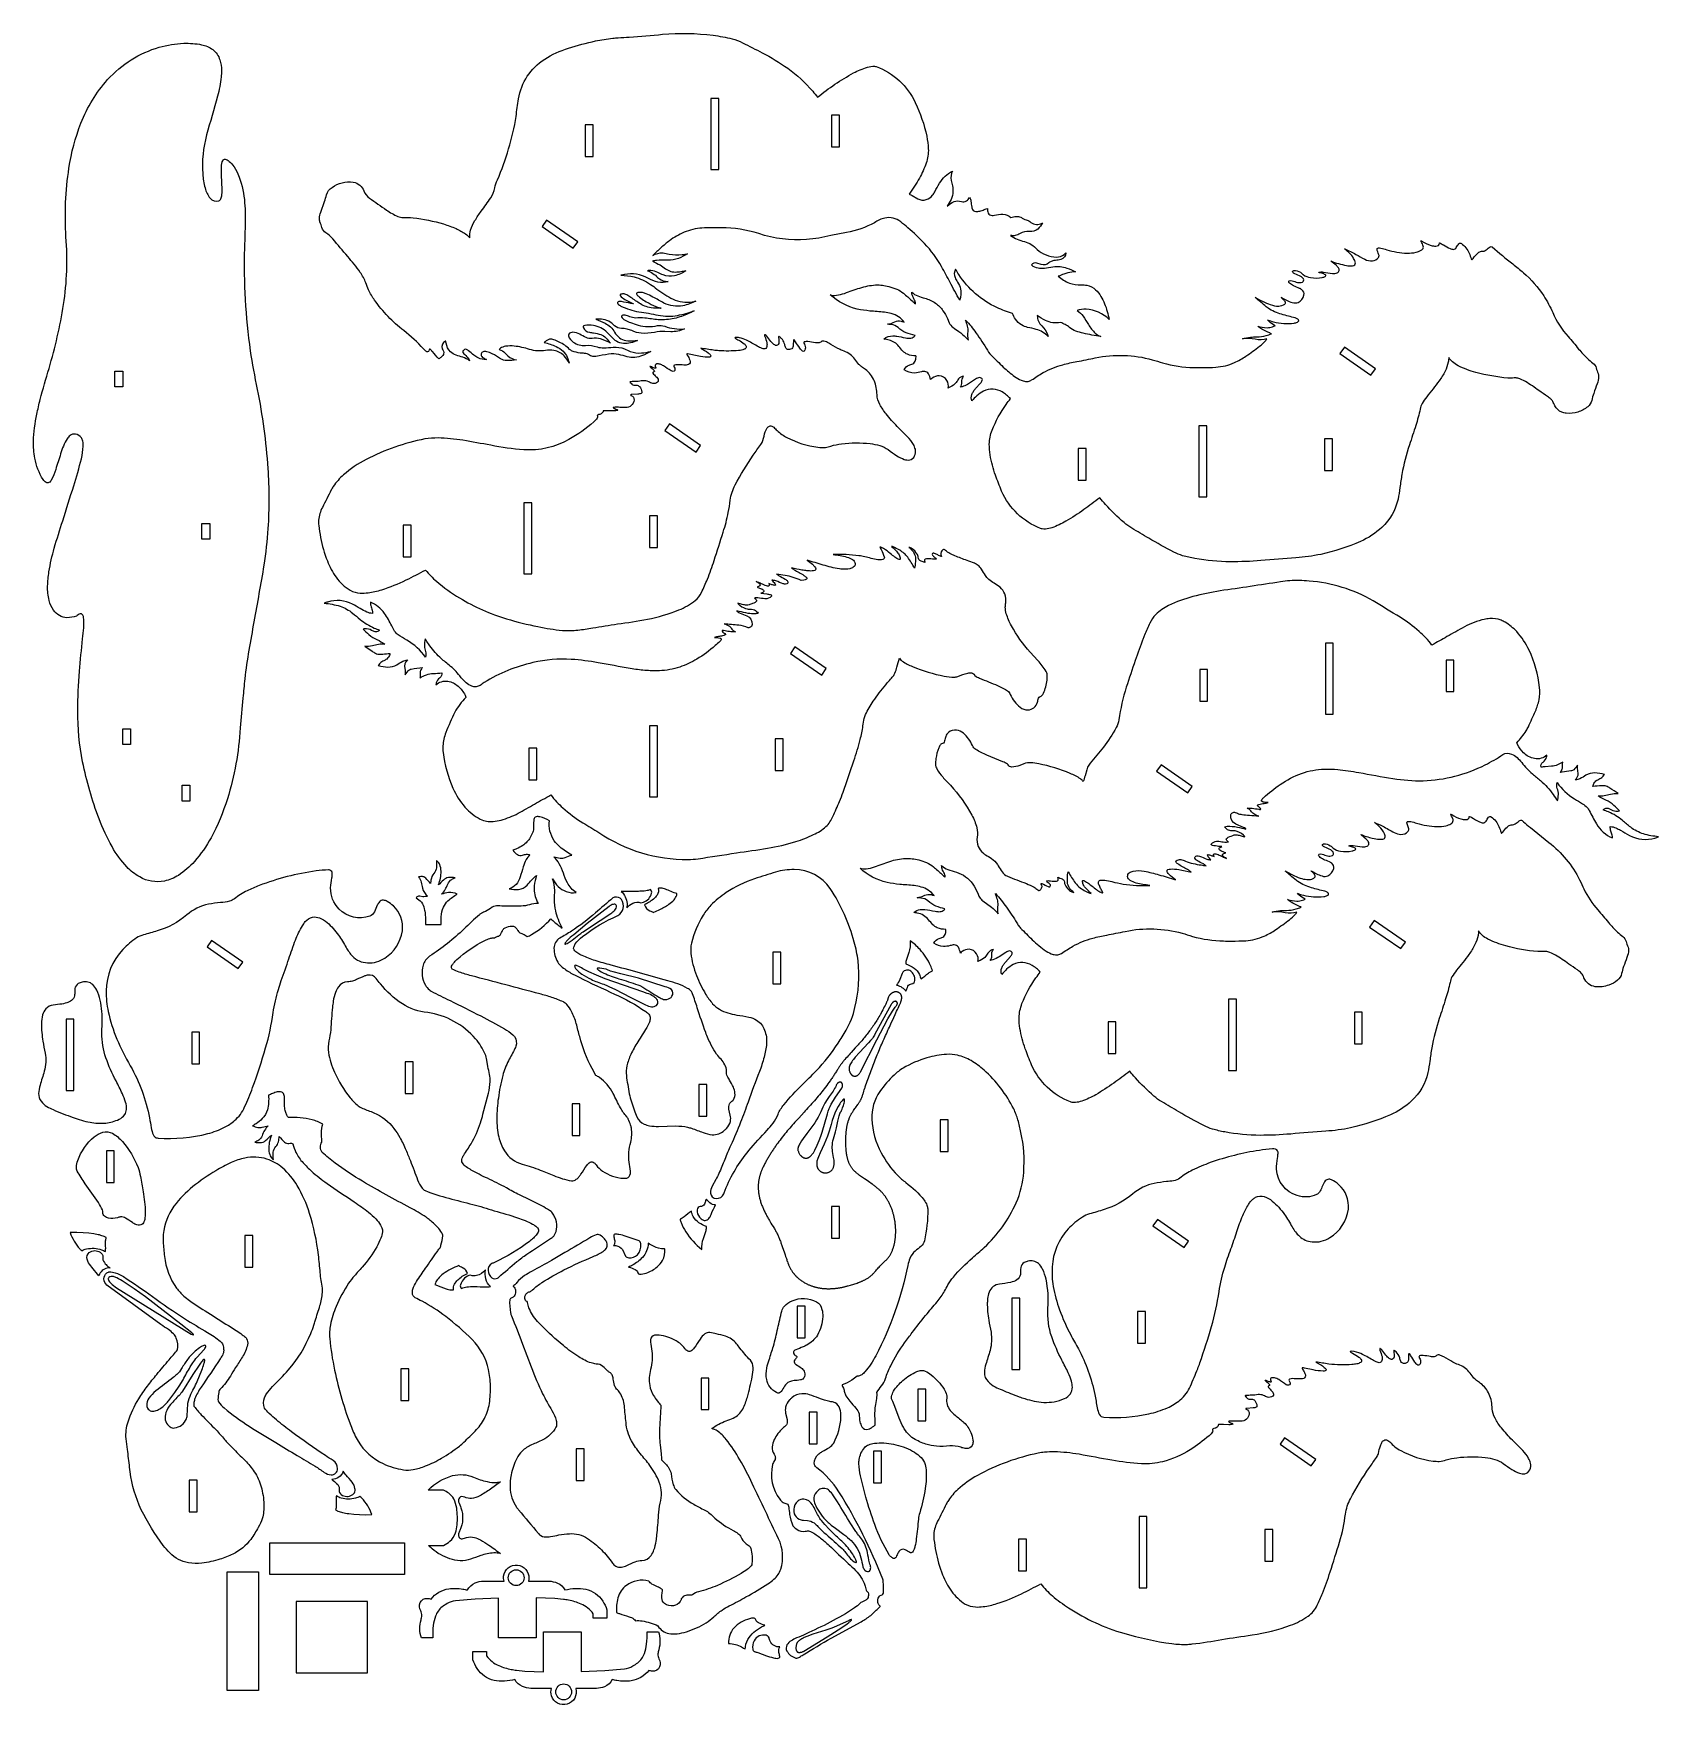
# Model space of a CAD drawing. Extents: x -738 to 1727, y -2194 to 341.
import ezdxf

# ---------------------------------------------------------------- set-up
doc = ezdxf.new("R2010")
doc.units = 0
doc.header["$MEASUREMENT"] = 0
doc.layers.get('0').update_dxf_attribs({"linetype": 'CONTINUOUS'})

msp = doc.modelspace()

# ---------------------------------------------------------------- linework, layer by layer
for points in [[(538, 53.9, -0.077275), (495.4, 38.8), (471.7, 34.3, -0.037211), (434.9, 28.2, -0.100791), (362.5, 37.4, 0.073926), (305.6, 46.3, 0.014815), (276.2, 45.7, 0.08555), (249.2, 39.3, 0.065025), (226.9, 26.5, 0.022769), (213.9, 15.7, 0.003792), (201.5, 4.2, -0.153813), (217.1, 8, -0.028229), (226.3, 6.2, 0.071232), (246.3, 5.6, 0.020928), (254.2, 6.7, -0.040647), (240.6, -0.3, -0.109795), (224.5, -2.9, 0.04221), (207, -3.5, 0.020819), (201.2, -4.5, -0.007199), (212.8, -10.3, -0.046741), (220.9, -15.9, 0.182794), (238, -20.9, 0.035893), (246.3, -19.9, -0.010618), (251.8, -19.1, -0.094366), (234.3, -26.7, -0.134216), (217.4, -25.4, -0.0481), (209.3, -21.8, 0.081373), (198.7, -18.7, 0.071339), (193.5, -19, -0.12239), (209, -29.2, 0.161252), (220.7, -35, 0.02722), (224.9, -35.5, -0.114236), (209.5, -36.5, -0.083936), (194.3, -30.2, 0.174209), (158.8, -24.7, 0.014918), (153.2, -25.9, -0.044532), (173.1, -28.4, -0.088665), (198, -39.7, -0.022846), (207.8, -46.8, 0.054683), (232.3, -62, 0.146721), (261.4, -66.2, 0.029606), (266.9, -65, -0.064796), (247.1, -72.1, -0.167337), (218.5, -68, -0.005485), (201.9, -58.9, 0.024123), (191.5, -53.9, 0.033176), (186, -52.2, 0.089013), (178.9, -52.1, 0.170089), (177.1, -53, 0.22192), (177, -53.8, 0.137399), (179.7, -57.7, 0.055243), (196, -68.4, 0.041568), (209.7, -74.6, 0.022846), (214.5, -76, -0.037139), (198.9, -75.1, -0.110021), (180.8, -68, -0.005212), (166.7, -58.4, 0.048123), (160.5, -54.9, 0.114774), (155.8, -54.2, 0.03862), (153.1, -54.6, 0.313509), (152, -56.1, 0.171431), (152.3, -56.8, 0.089671), (159.2, -62.4, 0.010374), (171.3, -68.5, -0.081593), (172.1, -69, -0.035593), (168.1, -68.5, 0.01952), (154.1, -65.9, 0.070539), (148.9, -66.1, 0.451869), (148.1, -68.3, 0.097076), (148.7, -69.2, 0.058781), (153.3, -72.5, 0.081463), (180.6, -81.3, -0.022248), (209.8, -86.5, 0.093939), (239.1, -86.7, 0.024569), (251.9, -83.8, 0.010847), (264.4, -79.9, -0.020157), (245.3, -88.2, -0.066469), (222.5, -93.1, -0.065792), (209.9, -93.4, 0.003042), (189.5, -90.9, 0.042274), (175.5, -90.8, -0.059957), (171, -90.1, -0.015693), (163, -87.4, 0.11635), (156.2, -86.5, 0.453904), (154.3, -89, 0.163726), (159.5, -94.1, 0.04224), (167.7, -97.7, 0.007247), (179.5, -101.6, 0.130182), (208.6, -102.3, -0.122056), (219.7, -103.3, 0.098808), (249.6, -107.3, -0.125399), (228.9, -111.5), (220, -111, 0.060326), (204.3, -112.6, -0.062485), (184.1, -113.8, -0.087563), (169.6, -109.9, 0.017569), (162.5, -107.4, 0.074366), (154.1, -106.5, -0.20073), (143.7, -102.5, 0.199223), (123.7, -92.6, 0.024896), (115, -92.4), (129.2, -98.7, -0.17639), (143.5, -112.2, 0.083701), (151.2, -120.7, 0.115067), (160.6, -124.7, 0.07122), (172.5, -125.2, 0.016131), (178.2, -124.6, -0.138566), (157, -129.4, -0.11634), (146.3, -126, -0.033733), (144.6, -124.8, -0.036095), (132.3, -112.7, 0.161002), (111.5, -102.1, 0.088956), (98.4, -102, 0.112838), (96.2, -103.1, 0.147491), (96.6, -105.7, 0.23616), (105.4, -112.3, 0.023665), (111.7, -113.1, -0.043302), (122.8, -115.9, -0.097684), (130.4, -120.8, -0.049839), (137.2, -128.7, 0.054867), (122.5, -122.4, 0.108319), (109.4, -121.8, -0.140495), (100.3, -120.4, -0.008789), (90.7, -115.2, 0.096641), (80.3, -112.4, 0.218382), (74.1, -115.1, 0.249625), (73.7, -118, 0.156745), (80.9, -127.2, 0.184598), (99.6, -132.2, -0.120437), (117.1, -134.6, 0.077319), (127.1, -135.9, 0.014914), (141.5, -135, -0.112337), (158.7, -137.5, -0.009591), (167.4, -141.4, 0.115371), (184.7, -143.7, 0.044111), (198.5, -141.3, -0.032921), (186, -147.8, -0.076833), (174.2, -150.6, -0.070617), (162.8, -149.4, 0.004981), (150.1, -146.2, 0.087094), (134.5, -145.6, 0.010336), (115.4, -148.9, -0.089414), (108.9, -148.6, -0.093193), (105.6, -147, 0.145169), (98, -144.3, -0.019485), (91.5, -144, -0.055719), (79.3, -140.8, -0.092853), (75.5, -138.3, 0.075394), (59.6, -127.2, 0.034624), (51.6, -123.7, 0.104031), (45.1, -123, 0.128661), (40.7, -124.8, -0.006483), (36.9, -127.8, -0.050938), (54.9, -133.9, -0.075697), (65.5, -141.2, -0.095698), (71.7, -150.1, -0.044226), (74.7, -159.1, 0.062785), (67.1, -148.1, 0.162096), (51.6, -140.1, 0.082225), (38.6, -139.9, -0.048465), (26.6, -140.6, -0.055974), (14.5, -138.3, 0.047965), (-8.7, -133.3, 0.063583), (-21.7, -133.6, 0.102623), (-29.5, -136.7, 0.044404), (-31.7, -138.6, -0.129064), (-22.2, -144, -0.004692), (-18.1, -148.2, 0.150716), (-4.9, -154.2, -0.037771), (-19.8, -155.3, -0.131228), (-29.4, -152.6, 0.045153), (-42, -144.9, 0.046271), (-50.4, -142, 0.121482), (-55.8, -142, 0.561306), (-57.7, -149.3, 0.081253), (-55.2, -151.3, 0.031173), (-50.9, -153.4, -0.164332), (-63.4, -151.2, -0.051963), (-70.1, -146.9, -0.026721), (-78, -140.4, 0.141452), (-82.4, -138.2, 0.222824), (-85.7, -139.8, 0.170388), (-86.8, -141.8, 0.213865), (-86.1, -143.7, 0.041939), (-83.4, -146.3, -0.045973), (-77.9, -152.8, -0.030051), (-76.3, -155.5, 0.085568), (-86.7, -150.2, 0.0105), (-96.7, -147.1, -0.123432), (-105.1, -141.8, -0.173002), (-111.9, -128.7, 0.019325), (-112.4, -125.7, 0.281839), (-112.9, -125.8, 0.405111), (-117.7, -137.4, -0.036902), (-116, -140.9, -0.104585), (-115.7, -144.9, -0.18404), (-118.8, -149.7, -0.03475), (-123.2, -152.8, 0.003764), (-132.6, -141.7, 0.014501), (-136, -138.2, 0.596695), (-137.6, -138.7, -0.128211), (-138.9, -141.7, 0.054321), (-141.1, -142, -0.101634), (-142.5, -141, -0.025411), (-146.2, -137.5, 0.041596), (-176.2, -109.9, -0.073389), (-220.5, -63.6, -0.040639), (-229.5, -48.1, -0.024731), (-233.7, -37.3, 0.062623), (-242.2, -21.5, 0.02328), (-261.2, 2.6, -0.005827), (-283.7, 29.2, 0.08364), (-294.5, 38.6, -0.157935), (-300.3, 46.4, 0.038349), (-303.4, 55, -0.096081), (-304.1, 60, -0.073742), (-302.2, 70), (-296.4, 85.8, 0.018659), (-293.4, 96.3, -0.162701), (-285, 107.5, -0.189484), (-252.8, 115.3, -0.261299), (-236.6, 102, 0.148558), (-228.2, 91.1, -0.00352), (-202.4, 73, 0.046817), (-185, 63.4, 0.088085), (-177.4, 61.6, -0.042163), (-162.1, 61.4, -0.043741), (-115.7, 51.9, -0.024565), (-96.9, 45, -0.048788), (-82.5, 36.8, -0.059356), (-75.9, 30.7, -0.108501), (-74.7, 42.7, -0.060466), (-68.2, 57, -0.028692), (-58.6, 71.5, 0.009413), (-44.2, 91.7, 0.100813), (-38.2, 106.5, -0.035893), (-34.1, 118.9, 0.031511), (-17.1, 165.7, 0.037806), (-5.8, 215.2, -0.003205), (-2.1, 241.5, -0.216015), (37.6, 301.9, -0.069912), (73.7, 318.5, -0.021328), (114.7, 329.5, -0.023565), (141, 333.8, -0.013168), (149, 334.4, 0.00522), (165.9, 335.4, 0.003527), (216.5, 339.6, -0.053417), (293.3, 338.2, -0.025899), (321.8, 332.8, -0.055993), (337.9, 326.8, 0.001003), (367.7, 311.6, -0.031462), (406.3, 288.3, -0.060575), (444.2, 253.3, -0.010754), (451.7, 244.1, -0.046883), (505.9, 281, -0.04869), (527.2, 289.8, -0.081642), (538, 291.2, -0.063611), (540.7, 290.7, -0.198631), (599.7, 236, -0.058116), (617.2, 185, -0.035838), (619.6, 165.9, -0.089662), (616.3, 144.3, -0.045121), (606.2, 121.6, -0.036666), (590.5, 97.3, -0.023452), (595.3, 94.9), (603.5, 90.3, 0.222851), (616.5, 89, 0.14607), (625.9, 95.4, 0.054906), (629.5, 100.7, -0.012896), (636.5, 113.7, -0.13922), (656.3, 132.1, 0.158009), (654.3, 118.1, 0.009092), (656.2, 109.6, -0.050118), (657, 101.1, -0.097258), (654, 89.1, -0.051434), (648.3, 78.8, -0.089847), (658.7, 86, -0.183826), (669.8, 86, 0.243257), (677.4, 86.8, 0.081981), (682.3, 92.2, -0.071601), (684.2, 86.3, -0.007841), (685.4, 77.6, 0.156826), (687.7, 72.5, 0.125151), (689.9, 71.2, 0.111513), (696.1, 71.2, 0.051623), (702.7, 73, -0.00363), (709.2, 75.5, 0.106501), (710.4, 68.4, 0.164747), (713, 65.7, 0.150423), (719.9, 65.1, -0.041161), (732.6, 66.8, -0.200367), (744.8, 61.6, -0.054456), (753.1, 63.5, -0.131571), (759.7, 62.2, 0.027432), (763.9, 59.7, 0.053604), (768.2, 58.4, -0.084801), (773.5, 55.6, 0.083777), (781.3, 51.5, 0.174385), (789.9, 52.1, 0.042347), (793, 53.7, -0.089339), (785.8, 44.3, -0.210001), (773, 40.5, 0.161804), (758.7, 37.3, -0.093831), (751.5, 34.3, -0.090753), (744.5, 34.5, 0.09816), (765.4, 25.3, -0.144594), (784.6, 13.4, 0.181324), (813.8, 1.7, 0.170319), (825.6, 5.7, 0.052754), (828, 8.1, -0.34699), (820.7, -1.9, -0.049245), (812.6, -3.3, 0.025747), (807.3, -4.3, 0.13046), (802.5, -7.2, -0.248853), (790.9, -9.6), (784.2, -7.4, 0.302176), (775.9, -10.1, 0.155179), (786.1, -14.8, 0.065991), (795.6, -14.9, 0.003016), (808.7, -13, -0.117264), (829.9, -15, -0.039128), (843, -20.6, 0.029064), (831.3, -22.1, 0.036436), (825, -24.1, -0.008261), (816.8, -27.3, 0.08934), (833.6, -37.7, 0.101551), (851.5, -40.3, -0.036446), (860.1, -41, -0.14709), (873.4, -47.8, -0.071767), (881.3, -57.9, -0.069511), (891, -80.9, -0.024176), (893.8, -93, 0.181871), (858.9, -77.2, 0.107613), (845.3, -79.4, -0.093873), (854.5, -88.1, -0.029264), (862.5, -100.8, 0.074595), (872.9, -113.6, 0.069588), (881.1, -118.9, -0.013197), (854.7, -113.9, -0.024847), (843.5, -110.7, -0.079635), (833.6, -104.9, 0.043114), (827.2, -100.7, 0.024478), (820.2, -97.4, -0.173856), (797.3, -94.4, -0.039348), (784.9, -87, 0.210702), (791.6, -102.7, -0.10802), (800.6, -115.6, -0.030355), (801.5, -118.6, 0.121798), (783.1, -107.9, 0.015101), (770.3, -104.9, -0.06159), (761, -101.3, -0.122919), (751.8, -92.5, -0.053842), (747.3, -83.8, -0.02975), (723.7, -74.9, -0.139378), (665.9, -24.8, -0.01452), (660.9, -16.8, 0.242159), (660.2, -29.5, 0.052672), (664, -36.1, -0.204706), (668.5, -58.5, -0.029344), (667.2, -63.7, -0.01076), (652.7, -36.6, 0.005037), (639.7, -12.7, 0.061632), (613.9, 22.1, 0.031167), (588.7, 46.1, 0.004506), (577.7, 55.1, 0.22692), (553.4, 60.9, 0.063206), (545.5, 58.3, 0.010826)], [(-424.3, -712.6, -0.060313), (-443.7, -820.2, -0.046615), (-468.6, -879.1, -0.05196), (-493.5, -915, -0.070955), (-518.1, -936.1, -0.081975), (-539.4, -944.8, -0.18302), (-576.8, -938.6, -0.072586), (-596.3, -923.3, -0.061372), (-618.7, -892.6, -0.03999), (-638.4, -850.4, -0.039625), (-663.3, -764, -0.049476), (-670.7, -686.7, -0.022444), (-668.1, -626.3, -0.00779), (-663.3, -577.3, 0.008034), (-661.7, -560.5, 0.042821), (-662, -544.7, 0.128874), (-663.8, -540.4, 0.269743), (-667, -539.4, 0.103055), (-670.2, -540.8, 0.013564), (-672.9, -542.8, -0.093815), (-687.1, -545.3, -0.235984), (-707.5, -534, -0.090643), (-714.2, -519.1, -0.071947), (-716.5, -497.3, -0.031646), (-714.4, -475.8, -0.029056), (-706.3, -439.7, -0.009413), (-693.6, -398.3, -0.004131), (-676.8, -345.2, 0.019777), (-665.3, -304.2, 0.045657), (-662.5, -285.1, 0.043946), (-663, -277.5, 0.09576), (-665.2, -272.3, 0.168259), (-674.3, -266.8, 0.217439), (-682.3, -269, 0.081522), (-686.8, -273.9, 0.052266), (-692.5, -284.9, 0.020404), (-696.7, -296.6, 0.005948), (-704.2, -320.7, -0.046261), (-710.4, -335.8, -0.133099), (-714.6, -340.4, -0.258398), (-718.8, -340.3, -0.109508), (-723.4, -335.8, -0.093284), (-735.8, -303.3, -0.054545), (-738, -277.7, -0.040254), (-732.8, -236.7, -0.014195), (-727.7, -214.3, -0.008575), (-714.3, -167.2, 0.031501), (-692.3, -70.4, 0.058313), (-688.6, 32.2, -0.053062), (-684.1, 136.7, -0.054235), (-665.9, 204.9, -0.088599), (-625.4, 270.9, -0.139104), (-547, 320, -0.05795), (-510, 326, -0.056104), (-482.9, 323.9, -0.101363), (-466, 316.4, -0.159217), (-455.2, 300.7, -0.079945), (-452.8, 284.6, -0.028165), (-453.3, 274.9, -0.037801), (-458.7, 245.8, -0.003663), (-475.4, 186.9, 0.082299), (-481.2, 127.9, 0.04191), (-477.7, 106.5, 0.098123), (-470, 91, 0.316092), (-456.6, 87.1, 0.201062), (-453.6, 90.1, 0.080538), (-452, 96.5, 0.037715), (-451.8, 108, -0.009499), (-452.8, 136.4, -0.054076), (-451.6, 146, -0.103436), (-449.9, 149, -0.289983), (-445.8, 149.8, -0.046971), (-442.8, 148.4, -0.071236), (-436, 141.8, -0.068005), (-427.9, 127.8, -0.075388), (-418, 88.9, -0.033942), (-416.8, 51.4), (-418, 15.1, 0.04212), (-409.1, -140.4, 0.016166), (-398.4, -199, -0.031201), (-382.4, -318.8, -0.032379), (-382.2, -409.9, -0.022818), (-388.5, -465.8, -0.00812), (-395.8, -508.4, 0.001249), (-411.1, -594.5, 0.01376), (-417.4, -638.1, 0.005182), (-420.1, -667.2, 0.005052)], [(793.7, -173.6, -0.060024), (823.7, -161.5, -0.026905), (844.9, -156.8, 0.006897), (872.9, -151.2, -0.11844), (959.3, -154, -0.007857), (975, -158.8, 0.061216), (1022.3, -165.9, 0.012749), (1034.4, -166, 0.008183), (1055.8, -165.3, 0.089349), (1084, -158.3, 0.051451), (1101.5, -148.5, 0.005475), (1122.2, -133.6, 0.04622), (1130.8, -125.6, 0.026546), (1133.3, -122.2, -0.139855), (1115.6, -123, 0.096416), (1096.1, -122.1, -0.049389), (1108.5, -119.7, -0.020222), (1117.6, -119.5, 0.067289), (1132.2, -117.3, 0.014755), (1140, -114.7, 0.058169), (1137.7, -113.4, -0.039004), (1125.6, -107.7, -0.043862), (1119.3, -103.1, 0.065993), (1133.4, -105.4, 0.087476), (1141.9, -104, 0.025119), (1145.9, -102.4, -0.067805), (1136.7, -96.2, -0.031887), (1134.2, -93.6, 0.018933), (1143.3, -96.5, 0.088966), (1174.4, -98.5, 0.05601), (1179.6, -97.1, 0.243836), (1181.6, -94.9, 0.265565), (1180.4, -92.5, 0.077446), (1176.1, -90.5, -0.005665), (1155.6, -85.1, -0.069675), (1135, -75.8, -0.023655), (1132.2, -73.6, -0.004476), (1115.5, -59.4, 0.043569), (1138.4, -70.4, 0.087447), (1151.1, -72.7, 0.146581), (1160.4, -69.7, 0.170707), (1161.4, -68, 0.114467), (1161.3, -67, 0.107319), (1158.4, -62.9, -0.04766), (1155, -59.2, 0.066227), (1171.6, -67.2, 0.174071), (1180.6, -67, 0.214738), (1189.4, -56, 0.288221), (1186.3, -47.9, 0.073325), (1182.7, -45.7, -0.014117), (1173.8, -42, -0.085914), (1167.5, -37.7, -0.162588), (1166.3, -35.4, -0.318745), (1167.2, -34.1, -0.128668), (1171.7, -34.2, 0.008318), (1179.8, -36.7, 0.159993), (1187.2, -36.2, 0.2165), (1189, -34.1, 0.2165), (1188.6, -31.4, 0.132081), (1184.8, -27.7, 0.032329), (1175.8, -23.7, -0.154477), (1172.1, -20.7, -0.348708), (1172.5, -19.3, -0.119073), (1174, -18.7, -0.186777), (1184.1, -21.4, -0.02424), (1188.4, -24.9, 0.130276), (1199.5, -29.5, 0.086555), (1217.3, -29.2, 0.079177), (1221.6, -27.6, 0.209395), (1222.6, -26.3, 0.239368), (1222, -25.2, 0.058866), (1219.6, -23.9, 0.019507), (1213.2, -22, -0.098528), (1212.1, -21.5, -0.344696), (1212.2, -21.3, -0.099099), (1218.6, -21.1, 0.019901), (1232.5, -23.1, 0.117073), (1239.9, -22.1, 0.234639), (1242.8, -18.5, 0.197123), (1241.7, -14.7, 0.052399), (1238.1, -10.8, 0.007678), (1230.2, -4.2, 0.04953), (1253.8, -11, 0.071504), (1263.3, -11.4, 0.145696), (1266.6, -10, 0.235866), (1267.4, -7.1, 0.09077), (1264.8, -0.2, 0.066468), (1258.6, 7.5, 0.028314), (1251.2, 14, -0.020164), (1268.3, 5.8, 0.00905), (1281.7, -1.6, 0.140381), (1293.5, -4.1, 0.218804), (1302.4, 1.2, 0.068975), (1303.2, 2.9, 0.15262), (1303.4, 4, -0.004455), (1300.6, 11.8, -0.221828), (1300.7, 14.9, -0.196113), (1302.3, 15.6, -0.064343), (1306.1, 15.2, -0.026667), (1315.1, 12.8, 0.066542), (1346, 7.7, 0.058194), (1359.6, 9, 0.066773), (1367.1, 12, 0.053432), (1369.4, 13.7, 0.231168), (1370.5, 18.1, 0.102203), (1367.2, 25.1, -0.134893), (1366.7, 26.3), (1366.8, 26.4, -0.090673), (1368.3, 25.9, 0.059624), (1382.2, 19.4, 0.067075), (1389.5, 18.2, 0.123993), (1393.5, 19.5, 0.247417), (1394.9, 22.6, -0.229889), (1395.1, 23, -0.229889), (1395.4, 23.1, -0.072169), (1401, 20.1, 0.037548), (1411.3, 14.6, 0.069865), (1415.9, 13.4, 0.294519), (1420.6, 16.1, -0.04308), (1424.2, 21.9, -0.401215), (1428.2, 22.4, -0.145711), (1440.1, 7.6, -0.036201), (1443.1, -1.1, 0.159044), (1443.9, -2.3, 0.243184), (1444.1, -2.3, 0.068466), (1446.1, -0.3, -0.050308), (1453.7, 8.1, -0.146785), (1458.8, 10.5, 0.090196), (1462.6, 10.7, 0.075969), (1464.6, 11.6, 0.029519), (1470.4, 16.3, -0.17636), (1473.6, 17.6, -0.128248), (1475, 17.1, 0.015214), (1506.3, -8.7, -0.007968), (1522.4, -22, -0.064925), (1553.1, -57, -0.042601), (1566.8, -82.6, 0.082686), (1590.1, -118.7, -0.012009), (1606.1, -137.8, 0.024761), (1619.6, -152.3, 0.033993), (1627.9, -159.2, -0.154704), (1632.8, -166.4, 0.043632), (1635.9, -175, -0.080145), (1636.5, -179.4, -0.081761), (1634.3, -190.7, -0.001832), (1629, -205, 0.030208), (1626, -215.8, -0.139873), (1619.9, -225.3, -0.111014), (1605, -233.3, -0.105465), (1587.3, -235.3, -0.054794), (1580.6, -233.6, -0.174306), (1570.1, -223.8, 0.010466), (1566.9, -217.5, 0.083938), (1564, -213.7, 0.019196), (1559, -209.8, 0.002911), (1545.9, -200.8, 0.030588), (1525.5, -187.2, 0.052568), (1514, -182.2, 0.10082), (1508.2, -181.6, -0.042068), (1498.7, -181.8, -0.043879), (1450.2, -173.4, -0.046563), (1423.3, -163.1, -0.052273), (1414.6, -157.2, -0.0785), (1409.1, -150.6, -0.062835), (1408.3, -157.7, -0.062242), (1403.5, -171.4, -0.042795), (1394.5, -186.2, -0.010913), (1375.7, -210.2, 0.039162), (1368.7, -220.3, 0.086462), (1365.8, -228.8, -0.02138), (1359.1, -253.6, -0.003614), (1349.5, -283.3, 0.033184), (1338, -327.9, 0.013673), (1335.1, -347.9, -0.018991), (1332.2, -365.5, -0.153249), (1307.5, -408.3, -0.086144), (1275.3, -429.6, -0.048038), (1215, -449.2, -0.039046), (1177.3, -454.4, 0.008145), (1124.2, -458.6, -0.020962), (1077.7, -460.6, -0.042897), (1024, -455.5, -0.018722), (1005.4, -451.3, -0.048142), (992.2, -445.7, -0.019077), (954.2, -424.8, 0.001032), (928.2, -409.6, -0.043197), (916.5, -401.1, -0.030113), (888.4, -373.5, -0.012571), (879.8, -363.5, -0.002815), (855.7, -381.4, -0.021314), (828.3, -399, -0.047162), (807.1, -408.8, -0.050786), (797.4, -410.9, -0.052064), (792.5, -410.7, -0.046848), (790, -410, -0.198745), (730.8, -353.4, -0.010922), (721.4, -329.3, -0.041752), (713.3, -298.5, -0.038533), (712.1, -282.1, -0.085414), (716.4, -260.9, -0.063073), (737.6, -221.8, -0.013881), (744.2, -213, 0.07033), (731.7, -202.9, 0.106415), (717.8, -198.6, 0.137204), (703.3, -201.7, 0.070326), (693.2, -208.7, 0.03528), (685.8, -216.5, -0.214482), (685.6, -206.6, -0.056294), (688.1, -202, -0.029293), (691.4, -197.8), (698.8, -189.4, 0.095739), (701.5, -185.2, 0.361508), (699.9, -181.8, 0.062296), (697.5, -180.8, 0.097329), (691.3, -183.5, -0.015363), (679.1, -191.4, -0.055436), (670.8, -194.9, -0.027), (668, -195.5, 0.229076), (670.5, -188.1, -0.20886), (673.1, -178.9, 0.204583), (665.5, -183.1, -0.01701), (661.7, -188.6, -0.107431), (653.1, -195.3, -0.022426), (649.5, -197, 0.218715), (647.6, -185.4, 0.242778), (636.1, -178.4, 0.171232), (625.6, -181.9, 0.034254), (623, -184.1, 0.081289), (619.9, -175.4, 0.25792), (614.2, -171.8, 0.078083), (609.1, -172.4, -0.053326), (599, -174.2, -0.16523), (582.9, -169.1, -0.175657), (590.4, -162, 0.005145), (595.9, -160, 0.236793), (600.3, -154.7, 0.068717), (600.9, -148.2, -0.102193), (587.9, -145.8, -0.091661), (581.1, -141.1, -0.024354), (574.8, -133.7, 0.156728), (560.3, -124.2, 0.053509), (552.3, -122.7, -0.192673), (565.8, -117.8, -0.043553), (571.7, -118.2, -0.010002), (584.9, -120.8, 0.086102), (593.2, -121.2, 0.218087), (599.4, -117, -0.046167), (585.9, -113.1, -0.090848), (573.7, -105.1, 0.149532), (563.3, -100.6, 0.026028), (557.5, -100.2, 0.07783), (568.8, -96.5, -0.161023), (578.4, -95.5, -0.037766), (583, -96.9, 0.165958), (563.4, -83.9, 0.039609), (552.9, -81.9, 0.008312), (530.9, -80.1, -0.030816), (511.7, -77.1, -0.124774), (470.7, -55.5, 0.102599), (480.2, -56.2, 0.05696), (492.6, -53.3, -0.005446), (515.8, -45.2, -0.063267), (539.7, -40.6, -0.07925), (559.8, -42.9, -0.027942), (571.6, -46.9, -0.072777), (581.9, -53.2, -0.014963), (594.9, -64.6, 0.011762), (600.2, -69.1, 0.165033), (597.8, -61.8, -0.068669), (594.8, -54.6, -0.044831), (594.5, -51.4, 0.102565), (603.8, -57.3, 0.031077), (614.2, -60.7, -0.08323), (630.4, -68, -0.090544), (641.8, -79.7, -0.04834), (648.6, -91.7), (651.3, -98.2, 0.111776), (656.8, -104.8, 0.01406), (666.1, -111.4, -0.0413), (676.5, -120.1, -0.027196), (680.3, -124.5, -0.080142), (680, -111.1, 0.081198), (679, -103, 0.019253), (676.1, -94, -0.036203), (691.9, -113.1, -0.018061), (709.3, -139.7, 0.066101), (717.4, -149.5, 0.010585), (735.6, -167.2, 0.032776), (752.8, -180.9, 0.067084), (763.4, -186.1, 0.097391), (771, -186.8, 0.105543), (776.3, -184.7, -0.019666)], [(121.3, -236.9, 0.082345), (118.2, -237.9, 0.086341), (117.4, -238.6, -0.03195), (117.7, -240.9, -0.15054), (116.2, -244.3, -0.059846), (112.2, -248.3, -0.050654), (74.4, -275.1, -0.142312), (5.9, -290.7, -0.026048), (-44.3, -283.8, 0.005153), (-86.5, -276.2, 0.031575), (-124.2, -272.7, 0.046782), (-144.1, -274.2, 0.071025), (-233.4, -305.3, 0.057472), (-267.7, -328.7, 0.060882), (-283.1, -346.2, 0.028586), (-286.1, -351.5, -0.003012), (-299.6, -378, 0.097685), (-305.5, -397.5, 0.045518), (-305.2, -405.7, 0.005908), (-302.4, -423.7, 0.047138), (-292.1, -459.2, 0.055653), (-278.7, -484, 0.102248), (-257.6, -503.6, 0.115963), (-242.2, -507.9, 0.053288), (-230.4, -507.5, 0.043687), (-209.6, -502.9, 0.039482), (-172.4, -488, 0.006056), (-143.1, -473, 0.048261), (-126.5, -490.1, 0.043376), (-91.5, -515.3, 0.064583), (-20.2, -547, 0.027031), (27.4, -558.7, 0.032606), (64.5, -564.5, 0.043967), (88, -564, 0.013078), (110.4, -560.9, -0.004053), (148, -554.8, 0.015326), (193.5, -547.6, 0.044972), (241.1, -533.6, 0.076826), (266, -519.1, 0.093593), (275.5, -507.1, 0.007772), (284.5, -486.7, 0.018314), (294.7, -458.6, 0.001774), (308.5, -415.4, 0.02484), (316.2, -385.7, 0.018656), (319.1, -367, -0.086151), (326.6, -343.9, -0.031181), (354.1, -298.8, -0.020224), (365.6, -282.5, 0.105478), (370.5, -269.7, -0.085597), (375, -257.5, -0.14193), (378.5, -254.6, -0.198388), (383.1, -255.3, -0.049809), (385, -256.5, -0.019512), (390.1, -261.5, 0.068605), (405.2, -272, 0.088386), (451.9, -286.7, 0.043529), (463.4, -286.9, 0.070038), (471.8, -284.9, -0.049937), (488.1, -281.6, -0.059276), (531.3, -281.3, -0.03501), (545.9, -284.1, -0.088536), (558.6, -290.4, 0.016445), (571.7, -299.6, 0.04828), (583.2, -305.2, 0.121653), (591.3, -306, 0.229564), (598.7, -300, 0.183065), (599.9, -289.8, 0.0741), (597, -282.6, 0.059793), (588, -270.8), (572.4, -255.2, -0.021301), (555.7, -236.3, -0.039028), (546, -221.8, -0.112701), (541.8, -207.2, 0.094458), (537.4, -185.7, 0.125859), (524.2, -168.8, 0.014312), (518, -164.5, -0.049645), (514.4, -161), (506.6, -151.3, 0.144458), (489.3, -140, -0.031789), (482.2, -136.8, -0.003191), (468.5, -128.8, 0.05546), (461.2, -125.7, 0.160501), (458.1, -126, 0.061987), (456.5, -127.4, -0.147627), (453.8, -128.4, -0.070873), (448.3, -128.2, 0.014596), (436.8, -126.5, 0.094941), (431.5, -127.1, 0.390917), (430.7, -129, 0.008493), (432.4, -132.1, -0.202589), (432.4, -139.3, -0.083427), (431.4, -140.9, -0.345496), (428.7, -141, -0.091209), (424.6, -136.6, -0.016832), (418.2, -126.6, 0.075832), (416, -123.9), (415.6, -123.8, 0.233552), (415.4, -123.9, 0.124737), (415, -124.8), (414.8, -131.2, -0.059935), (413.8, -135.9, -0.25689), (410.7, -138.2, -0.058485), (407.2, -138.6, -0.249686), (403.5, -136, -0.068745), (401.7, -130.9, 0.066175), (398.3, -123.5, 0.04358), (394.7, -119.8, 0.060807), (393.4, -118.8, 0.472878), (392.3, -119.5, 0.075649), (392.3, -120.4, -0.09495), (392.7, -129.4, -0.42237), (387.9, -132.3, -0.105338), (383.1, -128.9, -0.032003), (380.7, -126.2), (374.4, -118.2, 0.093521), (372.2, -116.3), (371.6, -116.1, 0.369649), (371.2, -116.3, 0.174259), (371.4, -118.6, -0.047028), (374.6, -128.3, -0.116147), (374.5, -133.9, -0.11153), (372.9, -136.9, -0.202069), (370.3, -137.5, -0.084558), (367.5, -136.9, -0.053131), (360.1, -133.3, 0.015004), (343.9, -124.3, 0.062945), (333, -120.7, 0.053592), (326.6, -120.3, 0.319479), (326.3, -120.7, 0.319479), (326.5, -121.1, 0.048027), (331.9, -124.3, -0.04057), (340.3, -129.7, -0.106961), (343.2, -133.3, -0.328241), (342.3, -137, -0.125666), (340.1, -138.2, -0.067799), (331.8, -140.1, -0.03762), (301.7, -140.4, -0.012315), (293.9, -139.5, -0.007331), (274.3, -136.5, -0.035142), (285.7, -143.6, -0.057449), (289.4, -147.2, -0.469217), (288.8, -149.8, -0.116414), (287.8, -150.1, -0.064152), (273.9, -149.2, -0.0102), (254.3, -145, 0.204969), (253.4, -145.2, 0.222352), (254, -147.3, -0.036978), (257.9, -154.5, -0.170886), (258.3, -158.8, -0.225008), (255.7, -161.3, -0.100037), (248.6, -162.1, 0.010378), (238.8, -161.6, 0.080012), (234.5, -162.2, 0.384132), (233.5, -164, 0.117039), (234.8, -166.9, -0.171824), (235.2, -170.1, -0.34074), (232.5, -171.7, -0.109843), (229.5, -170.8, -0.018226), (217.8, -163.2, 0.052653), (212.7, -160.8, 0.102638), (207.5, -160.4, 0.562249), (205.9, -165.3, -0.372339), (206, -166.8, -0.200858), (205.6, -166.9, -0.106497), (202.9, -166.3, 0.020512), (199.4, -165, 0.103659), (197, -164.2, 0.083411), (198.2, -165.4, -0.031762), (202.7, -169.2, -0.099193), (204.1, -171.3, -0.214829), (203.9, -172.1, -0.101441), (202.2, -173, 0.447802), (201.8, -174.2, 0.085706), (204.1, -177, -0.03302), (208.6, -182, -0.13302), (210, -185.6, -0.232017), (208.9, -188, -0.244308), (201.5, -189.9, -0.070196), (195.4, -187.5, 0.134645), (186.7, -185.8, -0.040828), (176.7, -187, 0.01867), (168.2, -187.3, 0.138724), (166.9, -187.7, 0.294696), (167.4, -188.4, -0.108199), (169.7, -190.9, 0.222845), (173.8, -192.8), (176.8, -192.6, -0.212445), (181.5, -194.8, -0.162122), (185, -203.1, -0.309854), (183.9, -205.1, -0.076555), (178.9, -206.1), (169.8, -206.7, 0.046575), (168.1, -207.1, 0.190092), (167.8, -207.4, 0.18074), (168.5, -208.1, -0.375641), (173.1, -215.1, -0.395659), (160.2, -226.5, 0.019802), (151.4, -226.3, 0.021501), (144.3, -226.1, 0.057296), (141.5, -226.6, 0.330216), (142, -227.1, 0.078164), (144.2, -228.2, 0.015068), (147.4, -229.5, -0.16683), (148.5, -230.6, -0.193703), (147.9, -231, -0.056802), (142.6, -231.5, 0.002703), (126.5, -231.3, -0.281705), (123.2, -236.1, -0.064439)], [(295.3, -575.1, -0.032071), (303.6, -576.1, -0.179441), (305.3, -577.2, -0.231994), (305.4, -578.5, -0.097619), (303.5, -581.4, -0.027104), (296.3, -587.7, -0.04281), (268.5, -608.1, -0.048742), (242.5, -620.2, -0.072726), (211.6, -625.8, -0.034422), (189.5, -625.2, -0.018612), (167.5, -622.4, -0.002502), (118.7, -613.6, 0.024851), (78, -608.5, 0.073594), (19.8, -613.4, 0.084372), (-54, -643.6, 0.004801), (-60.5, -648, -0.232535), (-72.9, -649.2, -0.087501), (-81.3, -644.2, -0.05935), (-91.3, -633.5, 0.061373), (-107.3, -617.3, -0.019107), (-121.4, -605.4, -0.05374), (-138.7, -585, -0.011316), (-143.6, -577.6, 0.047441), (-144.9, -588.7, 0.088427), (-143.3, -596.5, -0.091534), (-142.6, -600.9, -0.04067), (-143, -605.4, 0.108707), (-171.7, -579.4, -0.009552), (-184.6, -571.5, -0.094448), (-190, -565.8, -0.034766), (-194.4, -557.8, 0.040478), (-205.5, -538.8, 0.132366), (-226.8, -521.5, 0.103916), (-226.2, -526.9, -0.041564), (-223.9, -534, -0.065095), (-223.7, -538.8, -0.092185), (-232.2, -536.8, -0.032118), (-242.5, -531.2, 0.00364), (-254, -524.8, 0.19715), (-291.7, -521.5, 0.025181), (-296.9, -523.4, -0.057412), (-272.9, -527.9, -0.0904), (-253.7, -538.4, -0.004543), (-242.3, -548, 0.070352), (-221, -561, 0.007983), (-213.1, -564.2, -0.281215), (-219.5, -566.9, -0.073444), (-224.9, -564.5, 0.13587), (-235.2, -562.2, 0.044658), (-237.7, -562.6, 0.013845), (-229.2, -570.9, 0.083432), (-216.8, -578.6, -0.064705), (-205.1, -585.5, 0.090431), (-214.5, -585.8, 0.012523), (-223.8, -588.1, -0.097621), (-235.4, -588.7), (-224.3, -596.2, 0.024314), (-219.2, -599.2, 0.122403), (-212.1, -600.8, 0.033679), (-208, -600.4, -0.017236), (-197.2, -599.6, -0.118203), (-199.5, -605.6, -0.100563), (-204.6, -609.8, 0.039391), (-210.9, -613.4, 0.099717), (-214.8, -617.8, 0.06507), (-200.1, -620.2, 0.130382), (-186.7, -616.6, -0.026502), (-177.7, -611.4, -0.069949), (-170.7, -609.2, 0.247945), (-174.6, -622.6, -0.076717), (-174.1, -632.1), (-169.3, -626.1, -0.174205), (-164.7, -623.2, 0.001666), (-147.7, -620.7, 0.06913), (-150.7, -625.7, 0.116379), (-151.4, -631, -0.087092), (-151.7, -636.7, -0.151257), (-131.1, -630, 0.037202), (-118.6, -628.8, -0.100509), (-118.7, -633, -0.182452), (-121.8, -636.8, 0.190168), (-126.9, -644.2, 0.045906), (-127.4, -647.2, -0.235485), (-109.2, -641.8, -0.152145), (-93.8, -649.1, -0.075171), (-83.1, -662.6, -0.092613), (-81.9, -666), (-82, -666.1, 0.069677), (-98.7, -688.8, 0.019676), (-112.3, -719.5, 0.070481), (-116.9, -739.8, 0.050387), (-116.4, -749.7, 0.074492), (-101.6, -804, 0.070878), (-83.3, -832.7, 0.092873), (-60.1, -850.9, 0.137871), (-40.3, -854.3, 0.045285), (-28.6, -852.2, 0.05946), (-2.8, -842, 0.005913), (22.1, -828.1, -0.003181), (46.9, -814.1, 0.049484), (65.3, -833.9, 0.044019), (95.3, -856.3, 0.002318), (119.6, -871.1, 0.153583), (255.2, -912, 0.027756), (270.2, -910.9, 0.002079), (328.4, -902, 0.00581), (375.5, -895, 0.033332), (418.8, -884.9, 0.033552), (445.6, -874.4, 0.064552), (464.2, -862.2, 0.110698), (474.9, -846.8, 0.003123), (485, -823.9, 0.020133), (490.2, -810, -0.002128), (506.7, -762.4, 0.018421), (516.3, -730.1, 0.019185), (520.5, -709.5, -0.018648), (522.3, -698, -0.051371), (524.3, -692.3, -0.037378), (536, -672, -0.023851), (555, -647.1, -0.009852), (566.4, -633.8, 0.073375), (569, -629.3, 0.034553), (572, -620.2, -0.026228), (576.1, -606.9, 0.132925), (578.1, -609.6, 0.039108), (580.1, -611.2, 0.049597), (595.8, -619.4, 0.051375), (643.5, -634, 0.048939), (658.9, -635.4, 0.06389), (664.2, -634.5, -0.039626), (679.4, -629.4, -0.090769), (685.3, -629.1, -0.211409), (689.8, -632.3, 0.098458), (690.4, -633.1, 0.061397), (697.4, -637.1, -0.003069), (724.7, -648.3, -0.025073), (736.8, -654.4, -0.069579), (742.4, -658.7, -0.103534), (744, -661.7, 0.1284), (758.9, -681.2, 0.159147), (770.5, -685.2, 0.344923), (785.2, -673.3, -0.024996), (786.8, -667.3, -0.199538), (789.1, -664.6, 0.163075), (792, -663.3, 0.061953), (793.3, -661.7, 0.069824), (797.1, -652.9, 0.082306), (799.9, -632.4, 0.047559), (799.3, -629, 0.061785), (798.3, -626.8, 0.051087), (785.9, -610.4), (773.9, -597.5, -0.054219), (745.6, -557.5, -0.048917), (737.9, -539.2, -0.061294), (736.4, -529.3, -0.032725), (737, -522.7, 0.095818), (735.6, -509.3, 0.144382), (728.4, -499.2, 0.050689), (719.3, -493.1, -0.03778), (711.4, -487.4, -0.063981), (706.1, -481.2, 0.002457), (700.2, -471.9, 0.059957), (695.2, -466, 0.071196), (689.5, -462.7, 0.015598), (678.3, -458.6, 0.003317), (659.9, -451.5, -0.068247), (645.5, -443.3, 0.140986), (643.4, -441.9, 0.219461), (641.7, -442.3, 0.314452), (638.7, -449.9, 0.083699), (639.7, -451.9, -0.27234), (639.6, -452.5, -0.256875), (639.3, -452.6, -0.056413), (634, -450.1, 0.020485), (629.1, -447.8, 0.057873), (626.8, -447.3, 0.28392), (625.6, -449.3, 0.157772), (626.8, -451.5, 0.028303), (630.2, -454.6, -0.088738), (631.5, -456, -0.374939), (631.3, -456.5, -0.108576), (628.4, -456.7, 0.027385), (618.8, -455.8, 0.092985), (614.9, -456.6, 0.359122), (613.7, -459, 0.017581), (614.5, -461.8, -0.023954), (608.7, -459.6, -0.127415), (605.3, -457.1, -0.122742), (604.3, -453.7, 0.109031), (602.3, -448.4, 0.110401), (595, -440.6, 0.093667), (590.1, -438.6, -0.066918), (596.6, -445.1, -0.126769), (599.9, -453.7, -0.043127), (599.6, -465.9, -0.060651), (598.6, -470.1, 0.038289), (588.3, -453.6, 0.098612), (576.2, -443, 0.008085), (565.4, -437.5, 0.067276), (563.9, -437.2, -0.041285), (573.5, -447.2, -0.092868), (576.6, -453.2, -0.055335), (577, -456.1, -0.57281), (575.3, -457.1, -0.076759), (570.5, -454.5, 0.013057), (563.8, -449.6, 0.004919), (554.7, -442.3, 0.063904), (547.8, -438.5, 0.061873), (546.4, -438.2, 0.463224), (546.1, -438.5, 0.054751), (548, -442.1, -0.058513), (552.8, -453.2, -0.433034), (550.6, -457.2, -0.097951), (542.8, -457.3, -0.011897), (523.2, -453, 0.019995), (514.3, -451.3, 0.040895), (475.1, -449.5, -0.033647), (496.2, -453.3, -0.080578), (504.5, -457, -0.214232), (508.5, -463.3, -0.281608), (505.7, -468.8, -0.115371), (500.3, -471, -0.056117), (489, -471.9, -0.03448), (484.6, -471.4, -0.022702), (460.1, -465.4, -0.001426), (435.9, -458.2, -0.035181), (443.7, -464.2, -0.035614), (447.4, -468, -0.145757), (448.9, -471.4, -0.267594), (447.5, -473.5, -0.104965), (443.6, -474.4, -0.050353), (435.5, -474.1, -0.018117), (427.7, -473, -0.009881), (412.2, -469.8, 0.042433), (416.1, -472.5, -0.008818), (430.8, -481.1, -0.061206), (434.7, -484.3, -0.089853), (435.5, -485.8, -0.274847), (434.9, -487.1, -0.1213), (430.9, -488.4), (426.6, -488.7, 0.069345), (402.4, -481.3, -0.006492), (389.3, -479.1, 0.030718), (393.2, -481.7, -0.002346), (402.4, -486.8, -0.084085), (406.2, -489.9, -0.466609), (404.7, -494, -0.15354), (401.4, -494.3, -0.054313), (399.4, -493.8, -0.00554), (388.5, -489.5, 0.085365), (382.2, -488.3, -0.018522), (386.6, -493.4, -0.051229), (387.6, -495.4, -0.481999), (387.1, -496.3, -0.09259), (382.2, -495.2, 0.011901), (377.4, -493.3, -0.112707), (378.3, -496.1, -0.423502), (376.8, -497.5, -0.088119), (374.1, -497, -0.028039), (366.2, -493.8, 0.010223), (358.5, -490.4, -0.092817), (364.2, -494.2, -0.381737), (364.2, -496.8, -0.118381), (359.8, -498.8), (365.9, -501.3, -0.093922), (369.7, -503.7, -0.459724), (369.5, -506.3, -0.101881), (365.7, -508.3), (374.7, -509.2, -0.030209), (379.9, -510.2, -0.160547), (381.8, -511.4, -0.309309), (381.6, -512.7, -0.216388), (371.6, -516.6, -0.009221), (361, -515.2, 0.065613), (355.8, -515.6, -0.108762), (358.7, -518.5, -0.200371), (358.7, -520.4, -0.133326), (356.8, -522.2, -0.057301), (352.9, -523.8, 0.016793), (347.8, -525.8, -0.092747), (343.8, -526.3, -0.049995), (337.4, -525.2, -0.004888), (330.5, -523.1, 0.106088), (334.3, -527, 0.094239), (344.9, -532, 0.050529), (351.4, -532.5, -0.07361), (356, -533.5, -0.082687), (359, -535.7, -0.010582), (361.6, -538.4, -0.077741), (356.4, -539.4, -0.044413), (346.4, -538.7, -0.023398), (332.6, -535.8, 0.014977), (329.1, -535, 0.115078), (329.6, -535.7, 0.073282), (334.2, -538.3), (344.2, -542.4, -0.301534), (352.2, -555.5, -0.321555), (348.5, -560.3, -0.075535), (346.1, -560.6, 0.094365), (331.9, -556.6, -0.01165), (309.7, -554.6, -0.088339), (317.8, -558.3, -0.08287), (321.4, -562.5, 0.14825), (327.3, -566.6, -0.069564), (317.9, -566.4, -0.006891), (309.1, -564.9, 0.05626), (306.9, -564.9, 0.403106), (306.7, -565.5, 0.08615), (309.2, -568.3, -0.008061), (312.1, -570.7, -0.102579), (311.5, -571.4, -0.100159), (307.6, -572.9, -0.020424), (301.4, -574, 0.024961)], [(1135.2, -825.8, 0.017623), (1129.2, -825.3, -0.082963), (1125.8, -824.3, -0.375123), (1125.1, -822.4, -0.109531), (1128.2, -818.3, -0.029916), (1153.5, -798.2, -0.060379), (1185.9, -781.4, -0.080931), (1220.5, -775.1, -0.03048), (1240.6, -775.6, -0.023545), (1272.6, -780.1, 0.007784), (1324.4, -789.3, 0.041509), (1370.3, -792.7, 0.106732), (1464.2, -768.6, 0.038597), (1491.1, -752.8, -0.244193), (1504.3, -752.1, -0.089588), (1512.7, -757.5, -0.049583), (1519.8, -764.9, 0.058457), (1536.1, -782.2, -0.006957), (1548.4, -792.4, -0.059824), (1567.6, -813.6, -0.014017), (1574.1, -823.3, 0.034572), (1575.4, -813.6, 0.102753), (1573.8, -804.4, -0.092281), (1573.1, -800, -0.039818), (1573.5, -795.5, 0.102024), (1599.7, -820, 0.011403), (1611.9, -827.4, -0.077149), (1619, -833.1, -0.056901), (1622.2, -838, 0.017157), (1633, -857.8, 0.153707), (1657.3, -879.4, 0.085267), (1657.1, -875.4, 0.025165), (1655, -869.3, -0.092548), (1654.2, -862.1, -0.092089), (1662.7, -864.1, -0.021183), (1669.6, -867.7, 0.010579), (1683.3, -875.5, 0.201652), (1721.8, -879.5, 0.027257), (1727.4, -877.5, -0.053648), (1704.4, -873.3, -0.089483), (1685.1, -863.2, -0.011446), (1672.8, -852.9, 0.07039), (1651.5, -839.9, 0.007774), (1643.6, -836.8, -0.141841), (1647.5, -834.1, -0.165205), (1652.1, -834.7, 0.063243), (1660.4, -838.3, 0.121413), (1668.2, -838.3, 0.015461), (1659.7, -830, 0.086539), (1647.4, -822.3, -0.028526), (1639.1, -818, -0.030209), (1635.6, -815.4, 0.092197), (1645.1, -815.1, 0.01218), (1654.4, -812.8, -0.097495), (1666, -812.2, 0.001857), (1653.6, -803.9, 0.046288), (1648, -800.9, 0.101322), (1641.2, -800.2, -0.014131), (1627.7, -801.3, -0.118678), (1630, -795.3, -0.100279), (1635.1, -791.1, 0.039328), (1641.4, -787.5, 0.099792), (1645.3, -783.1, 0.064308), (1630.7, -780.7, 0.130332), (1617.2, -784.3, -0.026602), (1608.2, -789.5, -0.069849), (1601.2, -791.7, 0.117284), (1605.2, -784.3, 0.090338), (1605.3, -780.7, -0.016769), (1604.4, -772.2, -0.047039), (1604.6, -768.8, -0.015675), (1598.8, -775.9, -0.1102), (1596.6, -777.2, -0.053577), (1594.1, -777.8), (1578.3, -780.2, 0.082179), (1581.4, -774.6, 0.062557), (1581.9, -772.3, -0.008969), (1581.8, -766.2, -0.054732), (1582.2, -764.2, -0.12917), (1565.2, -770.7), (1555.3, -771.3, 0.021914), (1549.1, -772.2, -0.100065), (1549.2, -768, -0.182452), (1552.3, -764.2, 0.19003), (1557.4, -756.7, 0.046813), (1557.9, -753.7, -0.237978), (1539.4, -759.1, -0.166502), (1522.7, -750.2, -0.073905), (1513.2, -737.5, -0.054212), (1512.4, -734.9, 0.051463), (1526.5, -716.9, 0.026157), (1529.9, -710.7, 0.007638), (1540.7, -686.9, 0.043464), (1546.2, -669.9, 0.080012), (1547, -651.1, 0.078296), (1531, -594.6, 0.075994), (1512.2, -566.4, 0.068794), (1494.6, -552.2, 0.024704), (1488.4, -549.1, 0.11813), (1471.2, -546.6, 0.040987), (1463, -547.8, 0.069537), (1432.9, -559.2, 0.006169), (1406.4, -574, -0.00256), (1383.6, -586.8, 0.052295), (1364.3, -566.2, 0.044481), (1335.2, -544.6, 0.001785), (1294.4, -519.7, 0.111885), (1197.1, -489.7, 0.011711), (1182.5, -488.8, 0.043791), (1153.8, -490.9, -0.003276), (1062.3, -504.6, 0.024858), (1021, -513.2, 0.045505), (984, -526.9, 0.075531), (964.6, -540.5, 0.094154), (955.8, -553.5, -0.008116), (947.7, -571.6, 0.011687), (945.5, -577, 0.00948), (933.5, -610.3, 0.002309), (919.9, -650.6, 0.045787), (908.8, -700.1, -0.080558), (904.6, -712.1, -0.043492), (885.3, -741.6, -0.018181), (865.2, -765.9, 0.082354), (861.3, -772, 0.032193), (859.9, -776.1), (857.3, -785.1, -0.017846), (854.5, -794, 0.122059), (850.5, -789.7, 0.047003), (834.9, -781.6, 0.05184), (787.1, -767, 0.024132), (775.4, -765.4, 0.091596), (764.5, -766.9), (758.2, -769.5, -0.08103), (746.4, -771.9, -0.281821), (740.5, -768.3, 0.129242), (739.6, -767.3, 0.042808), (732.8, -763.7), (708.5, -753.7, -0.035215), (691.5, -745.2, -0.146743), (686.5, -739.3, 0.118867), (672.8, -720.7, 0.128135), (662.5, -715.9, 0.212013), (650.1, -719.4, 0.123237), (646.1, -725.4, 0.046527), (644.2, -732.1, -0.129969), (642.5, -735.6, -0.131248), (639.8, -736.8, 0.130904), (638, -738.2, 0.06719), (635.4, -742.8, 0.078604), (631.2, -759.1, 0.034124), (630.4, -767.6, 0.135787), (632.7, -774.7, 0.051254), (641.4, -786.9, 0.012537), (653, -799.5, -0.062914), (685.6, -844.6, -0.058332), (693.2, -864.1, -0.099164), (693.5, -878.2, 0.103533), (695.2, -892.2, 0.140257), (702.6, -902.1, 0.029737), (706.5, -904.9, -0.015987), (715.5, -910.7, -0.094122), (724.3, -919.5, -0.005943), (730.2, -928.8, 0.100119), (737.2, -936.3, 0.046237), (739.8, -937.6, 0.002267), (768.3, -948.5, -0.033131), (780, -954.1, -0.051798), (785.6, -958.3, 0.213799), (787.9, -959, 0.213799), (789.9, -957.7, 0.148099), (792.1, -952.9, 0.152188), (791, -949.3, -0.379491), (791, -948.5, -0.379491), (791.8, -948.5, 0.009174), (801.5, -953.2, 0.124278), (803.8, -953.4, 0.342933), (804.9, -951.7, 0.191868), (804.1, -949.7, 0.049565), (801.3, -947.3, -0.047162), (799.2, -945.1, -0.289028), (799, -944.7, -0.289028), (799.4, -944.4, -0.114654), (802.2, -944.2, 0.045265), (812.5, -945, 0.102969), (815.8, -944.3, 0.299152), (816.8, -942, 0.013671), (816, -939.1, -0.042839), (822.6, -941.6, -0.060695), (824.7, -943.1, -0.094654), (825.6, -944.6, -0.048836), (826.4, -948.4, 0.204812), (837.3, -961.3, 0.054021), (840.4, -962.3, -0.068101), (833.9, -955.8, -0.139774), (830.6, -946.2, -0.03706), (830.9, -935, -0.059924), (831.9, -930.8, 0.040194), (842.5, -947.6, 0.067194), (850.2, -955.3, 0.05731), (866.6, -963.8, -0.005062), (859.4, -956.5, -0.066935), (854.6, -949.8, -0.103195), (853.5, -944.8, -0.227352), (853.9, -944, -0.227352), (854.8, -943.7, -0.100671), (856.5, -944.3, -0.034787), (862.9, -948.5, -0.004583), (876.3, -959, 0.075387), (883.6, -962.7, 0.307112), (884.3, -962.6), (884.3, -962.2, 0.075082), (882.4, -958.6, -0.062919), (879.7, -953.1, -0.061802), (877.6, -947.4, -0.205085), (878.1, -944.9, -0.205085), (880.3, -943.5, -0.081533), (887.5, -943.6, -0.021859), (898, -945.7, 0.013631), (915.3, -949.5, 0.044111), (955.4, -951.4, -0.031786), (935, -947.8, -0.088971), (925.8, -943.8, -0.200095), (922, -937.9, -0.265759), (924.5, -932.3, -0.122597), (930.2, -929.9, -0.107484), (947, -929.8, -0.025718), (969.4, -935.2, 0.00258), (994.6, -942.7, -0.059496), (984.5, -934.5, -0.033599), (982.4, -931.9, -0.130212), (981.7, -929.3, -0.2852), (983.1, -927.4, -0.113283), (986.8, -926.5, -0.050689), (999.7, -927.3, -0.014936), (1018.3, -931.1, 0.039854), (1014.4, -928.4, -0.014219), (999.8, -919.9, -0.030611), (996.3, -917.2, -0.14706), (995, -915, -0.292606), (995.6, -913.9, -0.171869), (1002.6, -912.3, -0.085554), (1009.6, -914.4, 0.059713), (1021.2, -918.2, 0.022334), (1033.3, -920.4, -0.011017), (1041.2, -921.8, 0.047823), (1036.8, -918.9, -0.003144), (1027.7, -913.9, -0.138174), (1024.1, -910.3, -0.286144), (1024.4, -908.1, -0.22972), (1027.1, -906.6, -0.115476), (1031.1, -907.1, -0.00288), (1042.1, -911.4, 0.083657), (1048.3, -912.6, -0.026016), (1044.2, -907.8, -0.068845), (1042.9, -905.6, -0.241278), (1043.1, -904.8, -0.241278), (1043.8, -904.6, -0.071332), (1048.6, -905.8, 0.010022), (1053.1, -907.6, -0.05982), (1052.2, -905.2, -0.232117), (1052.5, -903.9, -0.232117), (1053.7, -903.4, -0.07067), (1060.8, -905.4, -0.013422), (1067.5, -908.6, 0.02514), (1072, -910.5, -0.105502), (1066.2, -906.6, -0.211263), (1065.8, -905.1, -0.211263), (1066.7, -903.7, -0.076334), (1068, -903, 0.010483), (1070.7, -902.1, -0.010249), (1063.5, -899.1, -0.097064), (1060.6, -896.9, -0.316137), (1060.7, -895, -0.122688), (1062.3, -893.7, -0.016417), (1064.8, -892.6, -0.009987), (1055.3, -891.6, -0.019581), (1050.6, -890.8, -0.220645), (1048.7, -889.4, -0.321581), (1049, -888.2, -0.181691), (1057, -884.4, -0.054661), (1060.4, -884.4, 0.01004), (1069.3, -885.6, 0.074015), (1074.8, -885.3, -0.107867), (1071.8, -882.4, -0.28628), (1072.1, -880, -0.120918), (1074.6, -878.3, -0.032746), (1083.6, -874.9, -0.098557), (1088.3, -874.7, -0.049338), (1094.2, -876.1, 0.016745), (1100, -877.8, 0.079377), (1097.7, -875, 0.120699), (1084.9, -868.8, 0.046), (1078.7, -868.4, -0.177181), (1072.2, -865.9, -0.030727), (1068.9, -862.5, -0.06712), (1072.8, -861.6, -0.06669), (1088.6, -863, -0.0055), (1101.4, -865.9, 0.17931), (1100.6, -865, 0.055045), (1097.8, -863.3), (1086, -858.3, -0.30139), (1078.3, -844.9, -0.228758), (1080.8, -841.1, -0.228758), (1085.3, -840.7, -0.04985), (1088.5, -842, 0.05598), (1095.2, -843.9, 0.019248), (1106.8, -844.9, -0.005348), (1120.8, -846.3, -0.079875), (1113.2, -842.9, -0.10428), (1109.1, -838.4, 0.147189), (1103.2, -834.3, -0.057069), (1110.9, -834.3, -0.017), (1120.9, -835.9, 0.051443), (1123.4, -836, 0.29632), (1123.8, -835.7, 0.29632), (1123.7, -835.1, 0.037765), (1122.5, -833.7, 0.028005), (1118.4, -830.2, -0.167583), (1120.9, -828.6, -0.047541), (1129.3, -826.9, 0.022938)], [(47, -1002, 0.012901), (59.5, -1012.8, 0.015733), (63.9, -1016, -0.055567), (54.3, -990.1, -0.061632), (52.5, -972.4, -0.002772), (52.9, -959.3, 0.097575), (49.6, -941.3, 0.192832), (70.4, -960.8, 0.130108), (85.3, -962.2, -0.12624), (72.1, -947.4, -0.042024), (65.9, -932.7, 0.042817), (59.7, -918.5, 0.064881), (51.7, -908.2, 0.014868), (61.2, -909.9, 0.111717), (68.8, -909, 0.010512), (78.7, -905.3, -0.047443), (60.7, -893, -0.058574), (52.1, -883.6, -0.184081), (44.8, -853.2, 0.054183), (30.3, -847.4, 0.10662), (24.7, -847.2, 0.293979), (21.2, -851.4, 0.04334), (20.9, -853.4, 0.011201), (20.8, -863.3, -0.084804), (19.4, -870.8, 0.008097), (15.8, -878.7, -0.119651), (4.3, -890.8, -0.05071), (-5, -895.8, -0.0184), (-10.6, -898.1, 0.102429), (-3.8, -904.6, 0.203498), (3.9, -905.4, -0.03915), (9.8, -904.1, -0.13014), (15.1, -905.3, 0.080805), (9.5, -912.3, 0.051311), (4.9, -923.4, -0.004904), (0.4, -938.4, -0.09179), (-5.7, -949.9, -0.150191), (-16.4, -956.6, 0.069385), (-1.9, -957.5, 0.175903), (10.9, -951.2, 0.015461), (18, -943, -0.052664), (25.3, -936.4, 0.046548), (21.8, -951.8, 0.127901), (25, -973.4, 0.028888), (27.8, -979, 0.115471), (14.4, -980.8, -0.055242), (2.1, -982.8, -0.015503), (-4.6, -983.1, -0.009904), (-30.6, -982.5, 0.068865), (-39.9, -983.3, 0.087235), (-42.1, -984.4, -0.048122), (-52.2, -990.9, 0.007611), (-58.1, -993.5, 0.058807), (-61.5, -995.8, 0.009049), (-84.7, -1017.5, -0.046817), (-137.2, -1058.9, 0.160511), (-146.7, -1072.4, 0.21071), (-143.4, -1102.5, 0.072208), (-137.2, -1109.9, 0.059158), (-134.7, -1111.7, 0.014089), (-106, -1126.1, -0.004942), (-59.4, -1149.4, -0.007344), (-23.4, -1169, -0.043118), (-10.8, -1177.9, -0.034316), (-8.2, -1180.5, -0.234228), (-6.1, -1195.3, -0.039568), (-7.5, -1198.9, -0.005186), (-17.3, -1217.4, 0.052125), (-26, -1239.8, 0.036645), (-32.7, -1273.9, 0.036096), (-35.1, -1304.9, 0.050163), (-32.1, -1333, 0.07894), (-23.5, -1354.2, 0.184918), (3.4, -1374.1, -0.028754), (31, -1383.2, -0.004071), (51.4, -1391.6, 0.050465), (78.1, -1399.5, 0.198576), (85.6, -1397.2, 0.058204), (89.6, -1393.3, 0.029182), (92.6, -1389.5, -0.00982), (101.5, -1376.2, -0.099639), (106.5, -1371.4, -0.318276), (112.7, -1372.1, -0.075957), (115.7, -1375.4, 0.092964), (125.3, -1384.6, 0.127515), (157.3, -1395.7, 0.056268), (162, -1395.4, 0.298551), (167.6, -1388.5, 0.056292), (167.6, -1384.6, 0.003289), (165.8, -1371.3, -0.101065), (168.3, -1340.7, 0.095055), (169.1, -1319.5, 0.024673), (168, -1314.8, 0.014033), (164.5, -1305.9, 0.078482), (162.1, -1302.2, -0.06083), (152.5, -1288.7, -0.006573), (141.5, -1266.9, 0.124557), (120.6, -1242.8, 0.027625), (115.1, -1239.5), (109.5, -1229.3, -0.057415), (90.7, -1180.8, -0.002555), (85.6, -1161, 0.050104), (78.4, -1142.5, 0.047367), (71.3, -1132, 0.086916), (65.9, -1128.2, 0.033802), (48.3, -1121.3, 0.017041), (30.1, -1115.9, -0.002146), (-21.5, -1102.2, -0.000511), (-73.6, -1088.4, -0.018129), (-92.1, -1082.9, -0.036428), (-102.6, -1078.2, -0.144263), (-104, -1076.4, -0.147086), (-103.6, -1073.8, -0.072915), (-100.5, -1069.1, -0.036974), (-95.7, -1064, -0.068286), (-53.3, -1034.9, -0.036267), (-45.6, -1031.8, -0.034523), (-40.9, -1030.7, -0.098796), (-38.4, -1030.9, -0.140271), (-35.7, -1029.2, 0.072684), (-31.1, -1027.6, 0.157191), (-28.2, -1024, -0.050341), (-25.7, -1018.6, -0.133762), (-22.2, -1015.6, -0.084637), (-12.4, -1013, -0.12927), (-7.6, -1014.2, -0.138146), (-4.2, -1018.4, 0.189224), (-2.9, -1019.8, 0.209631), (1.5, -1023.9, -0.045383), (7.8, -1026.7, -0.039253), (10.8, -1028.8, 0.084583), (17.8, -1026, 0.076395)], [(839, -1043.5, -0.060024), (869, -1031.4, -0.026905), (890.2, -1026.7, 0.006897), (918.2, -1021.1, -0.11844), (1004.6, -1023.9, -0.007857), (1020.3, -1028.7, 0.061216), (1067.6, -1035.7, 0.012749), (1079.7, -1035.8, 0.008183), (1101.1, -1035.2, 0.089349), (1129.3, -1028.2, 0.051451), (1146.8, -1018.4, 0.005475), (1167.5, -1003.4, 0.04622), (1176.1, -995.4, 0.026546), (1178.6, -992.1, -0.139855), (1160.9, -992.9, 0.096416), (1141.4, -992, -0.04939), (1153.8, -989.5, -0.020222), (1162.9, -989.3, 0.067294), (1177.5, -987.1, 0.014775), (1185.3, -984.6, 0.044262), (1183.9, -983.7, 0.009951), (1175.6, -980, -0.071687), (1164.6, -972.9, 0.066244), (1178.7, -975.2, 0.087475), (1187.2, -973.8, 0.025118), (1191.2, -972.2, -0.067804), (1182, -966.1, -0.031887), (1179.5, -963.4, 0.018933), (1188.6, -966.4, 0.088966), (1219.7, -968.4, 0.05601), (1224.9, -966.9, 0.243836), (1226.9, -964.7, 0.265565), (1225.7, -962.4, 0.077449), (1221.3, -960.3, -0.005664), (1200.9, -955, -0.06967), (1180.3, -945.6, -0.023673), (1177.5, -943.5, -0.004557), (1160.8, -929.3, 0.041915), (1183.7, -940.3, 0.053765), (1193.6, -942.5, 0.090465), (1201.5, -941.7, 0.074054), (1205.6, -939.6, 0.323072), (1206.6, -936.9, 0.10732), (1203.7, -932.8, -0.047667), (1200.3, -929.1, 0.066227), (1216.9, -937.1, 0.174071), (1225.9, -936.9, 0.214738), (1234.7, -925.9, 0.288221), (1231.6, -917.8, 0.073325), (1228, -915.5, -0.014117), (1219.1, -911.9, -0.085914), (1212.8, -907.5, -0.162588), (1211.6, -905.3, -0.318745), (1212.5, -904, -0.128668), (1217, -904, 0.008318), (1225.1, -906.6, 0.159993), (1232.5, -906.1, 0.2165), (1234.3, -904, 0.2165), (1233.9, -901.3, 0.132081), (1230.1, -897.6, 0.032329), (1221.1, -893.5, -0.154477), (1217.4, -890.6, -0.348708), (1217.8, -889.2, -0.119073), (1219.3, -888.5, -0.186777), (1229.4, -891.2, -0.02424), (1233.7, -894.8, 0.130276), (1244.8, -899.4, 0.086555), (1262.6, -899.1, 0.079177), (1266.9, -897.5, 0.209395), (1267.9, -896.1, 0.239368), (1267.3, -895.1, 0.058866), (1264.9, -893.8, 0.019507), (1258.5, -891.8, -0.098528), (1257.4, -891.3, -0.344696), (1257.5, -891.1, -0.099099), (1263.9, -890.9, 0.019901), (1277.8, -892.9, 0.117072), (1285.2, -892, 0.234639), (1288.1, -888.4, 0.197106), (1287, -884.6, 0.052381), (1283.4, -880.7, 0.00805), (1275.5, -874.1, 0.029468), (1293.1, -879.7, 0.037342), (1304, -881.4, 0.061887), (1309.3, -881.1, 0.066939), (1311.4, -880.3, 0.259587), (1312.7, -877.8, 0.078968), (1312.6, -876.1, 0.117348), (1306.2, -864.8, 0.045124), (1296.5, -855.9, -0.007133), (1309, -861.6, -0.006448), (1326.3, -871.2, 0.093976), (1336.4, -874.1, 0.244564), (1347.3, -869.2, 0.05489), (1348.5, -867.2, 0.099904), (1348.7, -865.8), (1345.8, -858.1, -0.22193), (1346, -855, -0.196128), (1347.6, -854.3, -0.064339), (1351.4, -854.6, -0.026666), (1360.4, -857, 0.066541), (1391.3, -862.1, 0.058147), (1404.9, -860.8, 0.066933), (1412.4, -857.9, 0.052889), (1414.6, -856.1, 0.177309), (1415.9, -852.9, 0.128837), (1414.3, -847.8, 0.030513), (1412.4, -844.5, -0.149309), (1412, -843.5), (1412.1, -843.5, -0.090468), (1413.6, -844, 0.059637), (1427.5, -850.5, 0.067073), (1434.8, -851.6, 0.123993), (1438.8, -850.4, 0.247423), (1440.2, -847.2, -0.229917), (1440.4, -846.9, -0.229917), (1440.7, -846.8, -0.073207), (1443.9, -848.2, 0.031881), (1455.6, -854.9, 0.087428), (1461.5, -856.4, 0.272888), (1465.9, -853.8, -0.050638), (1469.6, -847.8, -0.362895), (1473.5, -847.4, -0.145694), (1485.3, -862.2, -0.03621), (1488.4, -871, 0.158397), (1489.2, -872.2, 0.239956), (1489.4, -872.1, 0.074776), (1491.1, -870.5, -0.031743), (1497.6, -863, -0.091313), (1502.2, -859.8, -0.139638), (1505.8, -859.5, 0.152268), (1509.9, -858.2, 0.029793), (1515.7, -853.6, -0.159218), (1518.7, -852.3, -0.174642), (1520.6, -853, -0.036969), (1522.7, -854.8, 0.01141), (1532.9, -863.6), (1561, -886.1, -0.107946), (1607.7, -943, -0.009201), (1614, -956.8, 0.073486), (1635.4, -988.6, -0.012013), (1651.4, -1007.6, 0.024763), (1664.9, -1022.2, 0.033991), (1673.2, -1029, -0.154685), (1678.1, -1036.3, 0.043706), (1681.2, -1044.9, -0.0794), (1681.8, -1049.3, -0.082539), (1679.5, -1060.6, -0.004752), (1674.3, -1074.6, 0.033135), (1671.4, -1085.2, -0.147564), (1665.3, -1095, -0.103872), (1652.1, -1102.6, -0.115712), (1631.4, -1105.1, -0.26364), (1614.2, -1091.4, 0.089938), (1610.1, -1084.4, 0.03932), (1604.3, -1079.6, 0.002907), (1591.2, -1070.6, 0.03057), (1570.8, -1057.1, 0.052566), (1559.3, -1052, 0.100819), (1553.5, -1051.5, -0.042068), (1544, -1051.7, -0.043879), (1495.5, -1043.2, -0.046563), (1468.6, -1032.9, -0.052273), (1459.8, -1027.1, -0.0785), (1454.4, -1020.4, -0.062835), (1453.6, -1027.5, -0.062242), (1448.8, -1041.2, -0.042795), (1439.7, -1056.1, -0.010913), (1421, -1080, 0.039162), (1414, -1090.1, 0.086462), (1411.1, -1098.6, -0.02138), (1404.4, -1123.5, -0.003614), (1394.8, -1153.1, 0.033184), (1383.3, -1197.7, 0.013673), (1380.4, -1217.8, -0.018991), (1377.5, -1235.4, -0.153249), (1352.8, -1278.2, -0.086144), (1320.6, -1299.4, -0.048038), (1260.3, -1319.1, -0.039046), (1222.6, -1324.2, 0.008145), (1169.5, -1328.5, -0.020962), (1123, -1330.5, -0.042897), (1069.2, -1325.4, -0.018722), (1050.7, -1321.1, -0.048142), (1037.5, -1315.5, -0.019077), (999.5, -1294.7, 0.001032), (973.5, -1279.4, -0.043197), (961.8, -1271, -0.030113), (933.7, -1243.4, -0.012571), (925.1, -1233.4, -0.002815), (901, -1251.2, -0.021314), (873.6, -1268.9, -0.047162), (852.4, -1278.7, -0.050786), (842.7, -1280.7, -0.052064), (837.8, -1280.6, -0.046848), (835.3, -1279.9, -0.198745), (776.1, -1223.3, -0.010922), (766.7, -1199.1, -0.041752), (758.6, -1168.3, -0.038533), (757.3, -1152, -0.085414), (761.7, -1130.7, -0.063073), (782.9, -1091.7, -0.013881), (789.5, -1082.9, 0.07033), (777, -1072.7, 0.106415), (763.1, -1068.4, 0.137204), (748.5, -1071.6, 0.070326), (738.4, -1078.6, 0.03528), (731.1, -1086.4, -0.214482), (730.9, -1076.4, -0.056294), (733.4, -1071.9, -0.029293), (736.7, -1067.6), (744.1, -1059.3, 0.095743), (746.7, -1055.1, 0.36151), (745.2, -1051.6, 0.062459), (742.8, -1050.6, 0.092579), (737.2, -1053), (727.1, -1059.6, -0.058763), (717.7, -1064.3, -0.0408), (713.3, -1065.4, 0.228695), (715.8, -1058, -0.208857), (718.3, -1048.8, 0.20458), (710.8, -1053, -0.01701), (707, -1058.5, -0.107431), (698.4, -1065.2, -0.022426), (694.8, -1066.8, 0.218715), (692.9, -1055.3, 0.242778), (681.4, -1048.2, 0.17123), (670.9, -1051.8, 0.034257), (668.3, -1054, 0.079502), (665.3, -1045.3, 0.288433), (658.7, -1041.6, 0.058542), (652.7, -1042.7, -0.070213), (642.6, -1044.1, -0.147243), (628.1, -1038.9, -0.18119), (636.1, -1031.7, 0.021513), (641.6, -1029.7, 0.230608), (645.7, -1024.3, 0.065098), (646.2, -1018.1, -0.10231), (633.2, -1015.7, -0.091677), (626.4, -1011, -0.024327), (620.1, -1003.6, 0.178347), (602.7, -993.3, 0.030369), (597.7, -992.6, -0.156031), (607.1, -988, -0.060302), (614.3, -987.8, -0.026015), (629.9, -990.6, 0.066043), (637.7, -991.2, 0.154769), (643.4, -988.6, 0.064922), (644.7, -986.9, -0.045628), (631.2, -982.9, -0.090478), (619, -975, 0.149479), (608.6, -970.5, 0.026068), (602.8, -970, 0.077827), (614.1, -966.3, -0.161023), (623.7, -965.4, -0.037766), (628.3, -966.8, 0.165958), (608.7, -953.8, 0.039609), (598.1, -951.7, 0.008312), (576.2, -949.9, -0.030816), (557, -946.9, -0.124774), (516, -925.3, 0.102599), (525.4, -926.1, 0.05696), (537.9, -923.2, -0.005446), (561.1, -915, -0.063267), (585, -910.5, -0.07925), (605.1, -912.8, -0.027942), (616.9, -916.8, -0.072777), (627.2, -923.1, -0.014963), (640.2, -934.5, 0.011762), (645.4, -939, 0.165033), (643, -931.6, -0.068673), (640.1, -924.5, -0.044798), (639.8, -921.2, 0.102017), (649.1, -927.2, 0.02851), (662.1, -931.3, -0.17229), (686.9, -949.3, -0.056944), (694.5, -963.1, 0.022461), (697.1, -969, 0.094004), (702.5, -975), (715.2, -984.2, -0.057629), (725.6, -994.3, -0.080316), (725.3, -981, 0.081203), (724.3, -972.8, 0.019326), (721.4, -963.9, -0.040654), (738.2, -984.5, -0.018943), (753.9, -1008.4, 0.016204), (757.4, -1013.6, 0.026025), (759.4, -1016, 0.005679), (777.3, -1033.7, 0.041082), (798.3, -1050.9, 0.069521), (808.8, -1056, 0.090339), (816.3, -1056.7, 0.105534), (821.6, -1054.6, -0.019667)], [(-549, -1334.6, 0.081611), (-473.4, -1327.9, 0.049954), (-448.1, -1318.3, 0.052739), (-432.8, -1308.1, 0.111772), (-417.6, -1287.5, 0.013498), (-405.4, -1258.1, 0.012), (-385.7, -1197.6, 0.037828), (-374.3, -1144.3, -0.036379), (-366.4, -1109.3, -0.012046), (-362.1, -1095.7, 0.003231), (-350.4, -1062.7, -0.016777), (-340.5, -1034.2, -0.036441), (-330, -1012.8, -0.02392), (-325.6, -1006.3, -0.153538), (-314.7, -999.6, -0.144945), (-303.9, -1000.7, -0.087822), (-292.4, -1007.7, -0.061091), (-275.3, -1026.8, -0.03133), (-263.6, -1045.6, 0.056376), (-254.1, -1058.6, 0.197343), (-231.1, -1068.8, 0.166089), (-204.8, -1061.6, 0.212106), (-178.3, -1020.4, 0.249421), (-192, -982.5, 0.056044), (-201.3, -975.7, 0.10467), (-207, -973.8, 0.234046), (-213.1, -976.4, 0.077799), (-216.3, -981.5, -0.02275), (-220.7, -991.5, -0.176444), (-227.8, -997.9, -0.300495), (-274.2, -987.2, -0.211564), (-287.1, -955, -0.039802), (-285.2, -940.1, 0.02543), (-284.6, -933.7, 0.343018), (-288.3, -928.2, 0.087597), (-290.4, -927.9, 0.036277), (-309.3, -929.4, 0.055806), (-395.5, -951.6, 0.018254), (-413.8, -959.5, 0.054412), (-433.1, -971.8, -0.093612), (-440.5, -975.4, -0.038171), (-454.1, -977.4, 0.025129), (-472.4, -980, 0.125942), (-505.5, -996.2, -0.102812), (-550.2, -1020.4, -0.006751), (-571, -1026.4, 0.075353), (-581.5, -1031.1, 0.051948), (-602.3, -1048.4, 0.190443), (-627.6, -1111.5, 0.058911), (-624.5, -1142.8, 0.047836), (-611.3, -1184.5, 0.033656), (-591, -1224.9, -0.082801), (-562, -1304.1, -0.010443), (-559.4, -1319, 0.063251), (-556, -1330, 0.058577), (-554.4, -1332.4, 0.198918)], [(-143.3, -1010.9), (-119.3, -1010.9), (-119.3, -998.9, -0.090548), (-115.9, -984.2, -0.093387), (-109.1, -974.8, -0.064945), (-95.2, -964.6, 0.134202), (-108.2, -962.3, 0.02029), (-119, -964.7, 0.123904), (-109.5, -949.6, -0.184971), (-103.2, -942.2, -0.038989), (-98.3, -939.9, 0.075554), (-108.5, -939.4, 0.153487), (-116, -943.4, 0.003327), (-123.6, -950.6, 0.093294), (-119.6, -929.8, 0.085261), (-121.5, -919.9, 0.103795), (-125, -914.9, 0.053369), (-126.7, -913.8, -0.052054), (-126.5, -924.5, -0.158788), (-130.6, -933.2, 0.133946), (-134.9, -943.2, 0.02712), (-135.5, -948.5, 0.024965), (-142.9, -940.6, 0.056056), (-145.7, -938.6, 0.151506), (-150.3, -938, 0.011613), (-154, -938.5, -0.141295), (-149.8, -946.5, 0.01631), (-147.8, -955.5, 0.138862), (-140.1, -967.5, -0.113757), (-147.5, -968.5), (-151.7, -967.7, 0.17627), (-155.7, -968.8, 0.030077), (-157.6, -970.1, -0.222611), (-145, -986.7, -0.023955), (-144.2, -990.7, -0.016782), (-143.3, -998.9)], [(373.9, -1181.1, -0.05616), (374.2, -1191.4, -0.044956), (370.5, -1211.8, -0.02991), (363.4, -1233.8, 0.010879), (346.2, -1280, -0.004222), (334.9, -1310.6, -0.017239), (319.8, -1345.5, 0.012071), (310.7, -1367.2, -0.013169), (301.8, -1388.4, -0.010987), (297.2, -1397.7), (291.7, -1407.5, 0.131839), (289, -1418.2, 0.379605), (297.8, -1426.4, 0.310378), (309.5, -1419.2, -0.010061), (311.3, -1413.6, -0.077095), (347.4, -1353.5, -0.01504), (375, -1322.8, 0.019941), (384, -1312.1, 0.071595), (391.6, -1298.2, -0.068129), (400.4, -1284, -0.024027), (428.4, -1253.7, 0.001961), (449.7, -1232.6, 0.047787), (482.7, -1190.7, 0.012868), (494.8, -1171.1, 0.074149), (508.3, -1136.8, 0.086239), (513, -1065.6, 0.040448), (507.3, -1037.4, 0.077596), (470.8, -956.1, 0.246451), (416.2, -927.4, 0.076795), (388, -931.3, 0.00887), (356.1, -941.4, 0.063905), (313, -962.3, 0.049015), (289.6, -981.6, 0.056789), (278.1, -996.6, 0.079856), (260.2, -1039.1, 0.084592), (259.4, -1054.3, 0.06593), (268, -1088, 0.040136), (281.8, -1116.5, 0.047327), (292.4, -1130.8, 0.131152), (315.5, -1144.8, 0.031764), (329, -1148, -0.016875), (347.1, -1151.1, -0.076245), (359.1, -1155.8, -0.167996), (371.2, -1170.9, -0.056266)], [(162.1, -985.6, -0.100452), (171.4, -978.3, -0.18927), (183.6, -977.6, 0.105508), (187.5, -976.8, 0.246132), (199.9, -963.3, 0.247896), (198.3, -957.7, -0.08361), (193.1, -959.3, -0.032804), (184.3, -960.2, -0.014932), (175.2, -960.4), (153.7, -960.4, -0.184174), (162.7, -979, -0.079888)], [(189.2, -981, 0.227633), (197.1, -989.7, -0.071736), (202.1, -992.5), (211.3, -988.4, 0.041495), (226, -980, 0.052847), (233.8, -973.2, 0.104385), (237.9, -966.2, 0.052169), (238.3, -963.7, -0.061292), (234, -962.5, -0.013518), (224.9, -958.6, 0.037128), (217.2, -956, 0.075452), (211.6, -955.7, 0.040698), (209.9, -956, -0.202914), (208.1, -966.1, -0.081425), (202.5, -972.2, -0.038524), (194.9, -977.5, 0.021271)], [(313.3, -1320.1, 0.137334), (319.4, -1309.3, 0.098636), (319.2, -1300), (317.1, -1290.8, -0.173343), (318, -1282.7, -0.070658), (319.5, -1280.6, 0.05503), (323.8, -1276.4, 0.194913), (326.3, -1266.4, 0.087955), (323.8, -1257.3, 0.028673), (318.2, -1246.9, -0.019498), (314.9, -1241, -0.126422), (313.4, -1233.2, 0.144273), (310.9, -1223.4, 0.048486), (305.2, -1215.2, -0.007143), (298.4, -1207.3, -0.041551), (290.2, -1193.6, -0.027615), (281.9, -1174.4, -0.013176), (269.1, -1137, 0.015641), (261.7, -1115.6, 0.058002), (259.5, -1111.4, 0.089508), (254.5, -1107.6, 0.042366), (239.7, -1100.9, 0.018037), (224.2, -1095.9, 0.00514), (138.4, -1072.4, -0.005269), (114, -1065.4, -0.03368), (94.5, -1057.8, -0.019732), (87.9, -1054.3, -0.092641), (82.3, -1049.1, -0.23344), (81.7, -1045.2, -0.100784), (84.1, -1040.2, -0.073922), (95.1, -1028.9, -0.062512), (148.5, -997.1, 0.217407), (156.8, -986.3, 0.217407), (154.1, -972.9, 0.297503), (143.5, -969.3, 0.065451), (141.2, -970.3, 0.001972), (114.6, -993.2, -0.029691), (78.2, -1020.8, -0.016337), (60.7, -1031.3, 0.264446), (51.7, -1046.6, 0.138904), (57.5, -1068, 0.069748), (62.6, -1073.9, 0.053749), (77.5, -1084.3, 0.014856), (89.8, -1090.6, 0.010954), (143.7, -1116.2, -0.04353), (190.8, -1142.6, -0.051783), (195.7, -1146.9, -0.205942), (197.8, -1152.6, -0.081762), (196.4, -1158.7, -0.038425), (192.4, -1167, -0.010723), (178.8, -1188.7, 0.029264), (168.2, -1207.9, 0.054827), (162.3, -1225.3, 0.070325), (161.5, -1239.6, 0.017245), (166, -1267.4, 0.039661), (173.4, -1292, 0.015199), (177.2, -1302.4, 0.191706), (188.4, -1313.4, 0.067691), (196.8, -1315.9, 0.045705), (210.2, -1317), (236.7, -1316.3, -0.055827), (254.5, -1318.1, -0.022969), (260.3, -1319.8, -0.009324), (277.9, -1326.2, 0.069331), (291.7, -1329.5, 0.202071), (310.1, -1323.1, 0.030362)], [(89.2, -1026.6, -0.017231), (95.8, -1021.8), (103.9, -1016.4), (122, -1004.8), (137.8, -994.2, 0.036088), (144.1, -988.9, 0.231257), (146.4, -982.3, 0.401079), (142.8, -979.9, 0.128028), (137.4, -981.9, 0.026828), (135.4, -983.3), (102.2, -1009.3), (81.6, -1026.1, 0.020251), (71.3, -1035.4, 0.045445), (68.8, -1038.6, 0.024181), (68.1, -1039.9, 0.298726), (68.4, -1040.5, 0.197931), (69.7, -1040.2, 0.049768), (73.3, -1038.3, 0.018461), (79.2, -1034.4)], [(608.5, -1093.1, 0.010747), (619.8, -1084.4, -0.036075), (623.9, -1081.9, -0.037774), (625.8, -1081.2, 0.056155), (623, -1072.9, 0.079355), (607, -1048.8, 0.04613), (592.3, -1035.4, -0.080211), (590, -1053.3, -0.011525), (586, -1065.3, 0.151157), (585.6, -1070.5, -0.057964), (598, -1076.8, -0.141438), (606.1, -1086.7, -0.017426)], [(-32.2, -1545.7, -0.000829), (-4.7, -1522.1, -0.020878), (10.4, -1510.9, -0.002372), (46.3, -1487.2, 0.013307), (51.1, -1483.7, 0.084846), (52, -1482.6, 0.14823), (56, -1469.3, 0.109376), (53, -1454.5, -0.012564), (49.6, -1448.5, 0.085845), (47.6, -1446.2, 0.036839), (24.2, -1432.7, 0.002365), (-0.5, -1420.8, -0.017757), (-20.5, -1410.1, 0.013842), (-49.3, -1395.7, -0.0188), (-73.7, -1383.1, -0.012103), (-81.5, -1378.4, -0.089501), (-87.2, -1372.1, -0.222164), (-87.5, -1365.3, -0.054068), (-85.3, -1360.6, 0.014382), (-74, -1343.2, 0.055231), (-59.8, -1311.4, 0.011751), (-56, -1298.5), (-47.7, -1266.7, 0.046707), (-45, -1249, 0.064728), (-46, -1238.1, -0.011234), (-48.5, -1226.2), (-50, -1216.4, 0.057124), (-52.7, -1207.3, 0.081939), (-67.3, -1184.2, 0.181036), (-139.9, -1144.1, -0.123619), (-178.3, -1130.9, -0.084261), (-211.7, -1100.5, -0.014779), (-217.8, -1092.5, 0.283563), (-230.6, -1087.5, 0.055248), (-235.3, -1088.7, 0.014269), (-247.9, -1094.3, -0.023499), (-254, -1096.6, -0.074953), (-261.5, -1097.5, 0.227275), (-275.3, -1105.1, 0.073253), (-279.8, -1113.7, 0.048857), (-283.1, -1127, 0.014785), (-284.3, -1136.2, 0.005719), (-287, -1170.5, -0.03514), (-289.8, -1187.3, 0.090083), (-290.3, -1204.8, 0.068972), (-281.3, -1234.6, 0.068715), (-257.6, -1273.4, 0.039777), (-245.5, -1285.6, 0.075501), (-238.5, -1289.7, -0.004639), (-221.6, -1296.2, -0.136792), (-191, -1320.2, -0.037157), (-182.3, -1333.6, -0.028898), (-172.9, -1352.7, -0.010083), (-166.1, -1369.2, -0.001832), (-155.1, -1398, 0.059657), (-148.5, -1410.7, 0.137546), (-143.7, -1414.3, 0.027366), (-107.9, -1425.9, 0.001771), (-71.4, -1435.3, -0.012437), (-39, -1444.8, -0.010818), (-3.7, -1455.4, -0.035053), (19.3, -1465.2, -0.031518), (24, -1468.2, -0.042406), (27, -1471, -0.308175), (27.6, -1477.2, -0.062454), (25.8, -1480.2, -0.063963), (14.4, -1491.5, -0.05555), (-38.5, -1523.3, 0.027251), (-42.7, -1525.1, 0.284142), (-48.2, -1535.3, 0.229958), (-42.4, -1546.7, 0.295555), (-34, -1547, 0.059967)], [(209.2, -1127.3, 0.160866), (207.2, -1123.4, 0.072691), (202.4, -1119.5, 0.045468), (193.3, -1115.1), (186.7, -1112.7), (129.5, -1092.9), (116.4, -1087.6), (104.8, -1082.4), (95.4, -1077.8, 0.010178), (87.1, -1073.2, 0.153836), (84.1, -1072.6, 0.206063), (83.2, -1073.4, 0.206063), (83.2, -1074.5, 0.119694), (85.2, -1078.2, 0.073335), (94.2, -1086.1, 0.04109), (107.9, -1093.8, 0.034176), (127.1, -1101.3, -0.028605), (135, -1104.5), (145, -1109.2), (167.5, -1121.1), (188.4, -1131.6, 0.032894), (197.6, -1135.2, 0.197736), (205.7, -1134.3, 0.294884), (209.3, -1128.8, 0.030345)], [(230.7, -1119.6, 0.38176), (229.8, -1109.4, 0.158863), (220.3, -1105.2), (179.8, -1092), (152.9, -1085.7), (141.5, -1082.6, -0.038506), (133.7, -1079.7, 0.080632), (121.2, -1076.9, 0.021504), (118.5, -1076.9, 0.125353), (117.5, -1077.4, 0.209031), (117.4, -1077.9, 0.209031), (117.7, -1078.4, 0.069373), (119.6, -1079.9, 0.035892), (127.4, -1084.4, 0.04755), (150.3, -1092.9, -0.001194), (179, -1102.1, -0.027963), (181.9, -1103.4), (186.6, -1105.9, -0.005584), (211, -1121, 0.08596), (218, -1124.2, 0.202641), (227.7, -1122.5, 0.093137)], [(585.7, -1112, -0.046439), (588.7, -1104.3, -0.101028), (591.1, -1101.8, -0.102711), (594.2, -1100.8, 0.164735), (597.9, -1098.9, 0.164829), (599.2, -1095.7, 0.151786), (597.5, -1087.3, 0.10198), (593, -1081.5, 0.233463), (586.7, -1080.1, 0.073533), (583.1, -1081.1, 0.116628), (581, -1083.2, 0.023585), (580, -1085.1), (576.2, -1094.3, -0.038439), (571.5, -1102.9, -0.20383)], [(-708, -1291.5, 0.011339), (-677.9, -1303.5, 0.039338), (-652.1, -1310.7, 0.069129), (-628.4, -1311.8, 0.080893), (-608.1, -1306.2, 0.125982), (-599.5, -1299, 0.126453), (-596.9, -1291.4, 0.100132), (-598.2, -1280.2, 0.035893), (-603, -1267.5, 0.013317), (-612.7, -1247.9, -0.035205), (-628, -1213, -0.089008), (-634.1, -1175.2), (-633.5, -1159.5, 0.055597), (-636.6, -1125.5, 0.055079), (-641.9, -1110.2, 0.080158), (-648.1, -1101.8, 0.256667), (-664, -1098.1, 0.053819), (-669.9, -1100.3, 0.2374), (-675.1, -1107.9, 0.056178), (-675.3, -1112.7, -0.040438), (-675.8, -1119, -0.17779), (-680.2, -1125.8, -0.089273), (-687.5, -1129.4, -0.045903), (-697.7, -1131.7), (-707.8, -1132.8, 0.170939), (-719.1, -1138.6, 0.110737), (-724, -1147.8, 0.063423), (-725.8, -1161.2, 0.044713), (-723.6, -1187.7, 0.006944), (-720.2, -1205.7, -0.110102), (-721.6, -1233.4, -0.006317), (-728, -1254.4, 0.070736), (-730.1, -1267.2, 0.163187), (-726.4, -1278.7, 0.096891), (-717.4, -1286.7, 0.038781)], [(514.8, -1752.8, 0.047416), (515.9, -1765, 0.07289), (518.7, -1772.5, 0.34604), (528.4, -1776.2, 0.088409), (535.1, -1772.9, 0.023316), (539, -1769.9, -0.012067), (538.7, -1751.2, -0.027321), (539.5, -1741.5, 0.002834), (541.4, -1729.9, 0.056011), (541.7, -1720.7, -0.071074), (548.6, -1710.7, 0.082801), (554.7, -1699.3, -0.039303), (562.6, -1680.1, -0.041317), (583.7, -1645.1, -0.01279), (595.3, -1629.6, -0.002575), (615.5, -1603.7, -0.004557), (633, -1583, 0.037227), (644.3, -1566.8, 0.008732), (649.3, -1557.3, -0.052443), (657.6, -1545.4, -0.035685), (686.4, -1516.3, 0.007366), (704.4, -1500.5, 0.100939), (753, -1432.7, 0.086348), (764.3, -1386.4, 0.073144), (760.1, -1326.1, 0.010543), (755.6, -1307.2, 0.048035), (749.1, -1290.5, 0.095773), (704.1, -1231.5, 0.045482), (684.5, -1217.2, 0.068779), (663.9, -1209, 0.067732), (647.4, -1207.7, 0.058941), (617.5, -1213.1, 0.062858), (581.2, -1228.6, 0.057188), (567.8, -1239, 0.050923), (546, -1263.9, 0.165683), (534.1, -1305.9, 0.114739), (548.1, -1357, 0.071136), (572.9, -1391.1, 0.037496), (585.4, -1401.9, -0.062281), (613.1, -1428.6, -0.065156), (617.5, -1436.3, -0.073072), (618.7, -1442.2, -0.058829), (613.6, -1490.6, -0.155065), (608.2, -1499.1, 0.003947), (599.8, -1506, 0.116138), (591.8, -1517.1, 0.044958), (588.4, -1527.8, -0.06998), (539.9, -1664.8, -0.054587), (523.4, -1689.2, -0.060533), (518.6, -1693.6, -0.121482), (511.8, -1696, -0.017862), (503.7, -1701.9, -0.052111), (489.1, -1709, 0.084045), (489.4, -1711.5), (490.8, -1714.1, -0.07001), (492.4, -1719.9, 0.083688), (494.6, -1725.5, 0.054453), (500.5, -1733.9, -0.011189), (509.8, -1744.5, -0.080114)], [(-351.4, -1303.5, -0.096003), (-353.6, -1299.8, 0.009357), (-355.7, -1294.5, -0.072545), (-356.9, -1286.6), (-356.9, -1274.7, 0.074414), (-357.9, -1268.6, 0.290923), (-363.1, -1264.4, 0.08481), (-368.1, -1264.7, 0.044237), (-375.2, -1267, 0.017975), (-381.4, -1269.8, -0.083597), (-383, -1291.8, -0.129438), (-390.9, -1305.2, -0.06041), (-400.3, -1312.9, -0.014996), (-405.5, -1316.1, 0.053556), (-397.8, -1318.4, 0.08208), (-390.8, -1318.1, 0.011817), (-381.7, -1316, 0.122241), (-391.2, -1331.1, -0.162436), (-396.1, -1337.7, -0.055097), (-402.3, -1340.8, 0.043317), (-394.1, -1341.5, 0.171293), (-385.8, -1338.3, 0.006872), (-377, -1330.2, 0.103565), (-381, -1352.5, 0.089985), (-378.7, -1361.8, 0.150705), (-374, -1366.9, -0.052998), (-374.1, -1356.1, -0.151603), (-370.1, -1347.6, 0.11089), (-366.4, -1340.3, 0.051676), (-365.2, -1332.2, 0.037211), (-357, -1340.8, 0.218604), (-350.3, -1342.7, 0.01564), (-346.6, -1342.2, 0.043511), (-344.7, -1343.4, 0.027524), (-339.7, -1356.5, 0.084241), (-328.9, -1372.1, 0.011541), (-316.2, -1384.8, 0.032509), (-292.6, -1403.4, 0.003212), (-251.2, -1431.5, -0.016757), (-229.7, -1447.1, -0.035938), (-218.5, -1457.3, -0.044502), (-211.3, -1466.8, -0.037743), (-209.3, -1470.8, -0.112856), (-208.6, -1476.9, -0.070197), (-210.9, -1486.3, -0.04069), (-217.2, -1499.7, -0.045364), (-239.4, -1530.5, -0.007859), (-251.1, -1543.6, 0.035556), (-259.8, -1554.9, 0.052119), (-278.6, -1590.2, 0.048738), (-287.4, -1617.7, 0.069553), (-288.5, -1638.5, 0.030199), (-281.1, -1686.6, 0.039197), (-255.7, -1773.3, 0.040842), (-245.6, -1794.3, 0.148619), (-207.4, -1828.5, 0.064931), (-176.5, -1837.8, 0.081587), (-161.9, -1837.5, 0.051308), (-143.1, -1832, 0.041327), (-118.7, -1820.1, 0.039479), (-91.7, -1801.8, 0.020029), (-84.8, -1795.7, 0.008735), (-67.7, -1779.1, 0.066326), (-53.8, -1760.1, 0.084353), (-46.3, -1737.2, 0.046386), (-44.7, -1710.3, 0.044458), (-47.6, -1685.8, 0.138648), (-72.4, -1640.3, 0.036036), (-112.6, -1605.2, 0.03862), (-148.5, -1582.1, -0.013076), (-158.8, -1576.8, -0.256246), (-163, -1569.5, -0.097939), (-162.3, -1563.9, -0.063887), (-156.8, -1552.4, -0.012382), (-143, -1531.9, 0.003891), (-125.7, -1507, -0.009279), (-121.8, -1502.2, 0.083775), (-119.8, -1497.3, 0.02832), (-116.9, -1483.1, 0.102924), (-116.9, -1481.9, 0.075899), (-118.3, -1478.5, 0.061916), (-125.1, -1469.9, 0.023684), (-137.8, -1458, 0.020904), (-142.4, -1454.6, 0.02423), (-166.5, -1440.4, -0.01007), (-238.6, -1400.2, -0.027477), (-280.3, -1372.6, -0.019284), (-299.9, -1356.4, -0.216506), (-302.6, -1348.3, -0.058204), (-300.7, -1340.7, 0.119252), (-300.5, -1339.3, 0.144226), (-300.7, -1338.7, 0.020172), (-301.1, -1327.3, -0.092284), (-298.8, -1313.3, 0.063215), (-315.3, -1307, 0.075946)], [(-575, -1466.3, -0.179368), (-582.8, -1465.7, -0.052281), (-587.9, -1462.9, 0.024888), (-598.3, -1456, 0.129659), (-605.8, -1454.3, 0.062901), (-610.7, -1455.5, -0.117432), (-624, -1456, -0.092649), (-630.2, -1453.2, -0.295372), (-632.5, -1447.4, 0.133287), (-633.1, -1443.6, 0.04173), (-639.4, -1432.6, -0.001191), (-659.6, -1403.8, -0.02481), (-671.4, -1384.7, -0.122538), (-672.8, -1378.9, -0.084511), (-670.8, -1368.8, -0.134311), (-645.8, -1332.8, -0.095518), (-632.8, -1325.8, -0.193142), (-618.2, -1327.4, -0.088782), (-603.1, -1339.8, -0.088714), (-579.3, -1379.2, -0.049636), (-575.8, -1392.7, 0.004536), (-571.6, -1416, -0.035982), (-568.3, -1447.3, -0.044017), (-569.2, -1458.1, -0.123583), (-572.2, -1464.5, -0.126056)], [(-414.6, -1638.9, -0.188357), (-413.1, -1648.1, -0.075838), (-420.9, -1666.7, -0.013639), (-431.2, -1682.7, 0.016874), (-439.2, -1696, -0.05711), (-454.4, -1715, 0.143129), (-456.9, -1720.4, 0.024664), (-458.1, -1731.2, 0.147362), (-457, -1734.8, 0.073921), (-448.8, -1744, 0.029468), (-410.7, -1771.8, 0.010233), (-370.4, -1796.5, -0.002494), (-337.8, -1816.3, -0.00755), (-310.8, -1832.2, -0.015708), (-297, -1841.7, 0.136557), (-286.3, -1845.4, 0.202531), (-279.5, -1842.9, 0.202531), (-276.7, -1836.2, 0.257056), (-283.3, -1823.6, -0.018466), (-295, -1816.3, -0.011831), (-346.6, -1780.1, -0.012523), (-369.4, -1762.1, -0.011359), (-380.2, -1752.5, -0.059781), (-387.3, -1744.2, -0.219913), (-387.4, -1728.6, -0.052083), (-384.3, -1722.8, -0.045968), (-375.1, -1711.7, 0.014814), (-351.3, -1686.5, 0.082566), (-317.2, -1631.1, 0.009935), (-312.5, -1618.6, 0.020498), (-310.6, -1611.8, 0.001991), (-303.3, -1588.8, 0.048804), (-299.6, -1568.8, 0.041593), (-299.7, -1562.1, -0.018967), (-302.9, -1538.7, 0.006224), (-305.5, -1512, 0.042823), (-319, -1448.9, 0.056614), (-337.8, -1406.7, 0.07419), (-359.8, -1380.1, 0.101233), (-383.9, -1366.5, 0.12974), (-417.2, -1365, 0.063277), (-438.1, -1371.9, 0.033095), (-461.1, -1384.1, 0.031873), (-496.1, -1408.3, 0.064094), (-524.8, -1438, 0.135232), (-541.1, -1480.8, 0.034601), (-541.2, -1491.8, 0.005571), (-539.2, -1514.1, 0.13278), (-520.9, -1562.2, 0.053471), (-509.6, -1574.4, 0.031193), (-492.7, -1586.9, 0.005735), (-430.4, -1626.5, -0.016271), (-421.1, -1633, -0.02397), (-416.4, -1636.8, -0.055798)], [(885.8, -1757.9, 0.072264), (954.2, -1753, 0.047753), (982.2, -1743.8, 0.064886), (1001.7, -1731.7, 0.117517), (1017.2, -1710.8, 0.011721), (1028.3, -1684.6, 0.012053), (1031.5, -1675.7, 0.009963), (1049.3, -1620.5, 0.037527), (1060.6, -1567.4, -0.038293), (1069.2, -1530.5, -0.01863), (1078.6, -1502.8, 0.011037), (1087.6, -1476.4, -0.021347), (1096.7, -1451.9, -0.03243), (1105.3, -1435.5, -0.016405), (1108.9, -1430.1, -0.075563), (1111.7, -1427.4, -0.031378), (1116, -1424.4, -0.190134), (1129.2, -1423.4, -0.09782), (1141.4, -1430.1, -0.065394), (1159.8, -1450.4, -0.027881), (1171.6, -1469.5, 0.072235), (1182.5, -1483.6, 0.162603), (1201.7, -1492, 0.171115), (1228.8, -1485.7, 0.224877), (1256.8, -1442.7, 0.249741), (1242.1, -1405.2, 0.0873), (1231.1, -1397.8, 0.1295), (1225.9, -1397.3, 0.198527), (1220.7, -1401, 0.058333), (1216.7, -1409.3, -0.036337), (1213, -1416.7, -0.123302), (1208.7, -1420.3, -0.189055), (1179.1, -1421.9, -0.314227), (1147.8, -1381.9, -0.058388), (1149.4, -1365.1, 0.022023), (1150.2, -1358, 0.123929), (1149.5, -1353.8, 0.213697), (1146.4, -1351.5, 0.084229), (1141.5, -1351.2, 0.036422), (1121.8, -1353.3, 0.047633), (1047.3, -1371.9, 0.024408), (1020.1, -1383.3, 0.054441), (1001.2, -1395.5, -0.112447), (991.6, -1399.4, -0.026486), (980.8, -1400.7, 0.024341), (962.4, -1403.3, 0.125931), (929.4, -1419.5, -0.10019), (886.2, -1443.2, -0.0073), (863.9, -1449.7, 0.075943), (853.4, -1454.4, 0.055354), (831.8, -1472.5, 0.175774), (807.5, -1529.9, 0.062316), (809.2, -1559.6, 0.045721), (818.7, -1595.1, 0.035571), (835.6, -1633.2, 0.007222), (847.3, -1654.4, -0.072809), (872.1, -1723.7, -0.012943), (875.7, -1743.6, 0.059033), (879, -1753.6, 0.296736)], [(283, -1427.2, 0.092674), (281.8, -1429.3, -0.011144), (279.9, -1434.7, -0.290678), (273.7, -1438.5, 0.328213), (269.1, -1443.4, 0.217966), (272.5, -1454.5, 0.112149), (278.3, -1459.1, 0.247899), (284.1, -1458.5, 0.139484), (288.7, -1453.9, 0.027988), (290.5, -1449.2, -0.037617), (296.9, -1436.1, -0.185198), (288.3, -1432.9, -0.061496)], [(260.1, -1445.5, 0.010757), (249.2, -1454.1, -0.066432), (243.1, -1457.7, 0.080783), (244.4, -1462.9, 0.053008), (251.7, -1476.8, 0.077447), (275.8, -1503.7, -0.072757), (278.3, -1487.1, -0.0054), (282.4, -1474.7, 0.108939), (283.1, -1468.7, -0.192344), (263.1, -1453.8, -0.085944)], [(-664.6, -1505.5, -0.084957), (-657.4, -1502.8, -0.137526), (-634.5, -1504, -0.063007), (-628.9, -1506.9, 0.053787), (-628.4, -1501.6, -0.02293), (-628.5, -1490.4, -0.067723), (-627.5, -1485.7, 0.073343), (-632.1, -1483.4, 0.031592), (-639.8, -1481.2), (-646.3, -1479.9), (-654, -1478.9), (-662.6, -1478.2), (-672.1, -1477.8), (-682.3, -1478, 0.094515), (-667.7, -1502.7, 0.03823)], [(118.9, -1480.9, 0.134639), (115.9, -1481.3, 0.055879), (106, -1486, -0.007739), (68.3, -1508.2, 0.003782), (48.1, -1520.2, -0.002315), (18.5, -1536.5, 0.00999), (6.9, -1543.3, 0.095527), (-4.4, -1553.7, -0.062995), (-9.1, -1558.4, 0.097774), (-10.1, -1559.1, 0.242041), (-10.1, -1559.7, 0.242041), (-9.7, -1560, -0.23286), (-6.6, -1565, -0.140348), (-7.9, -1573.1, -0.115718), (-10.3, -1575.9, -0.016804), (-14.3, -1578.1, 0.169919), (-15.4, -1579.6, 0.066528), (-14.1, -1599.8, 0.032101), (-12.8, -1604.2, -0.004185), (4.2, -1647.1), (17.2, -1681.7, 0.022577), (34.5, -1722.4, 0.024484), (48.7, -1747.9, -0.074094), (55.1, -1763, -0.078605), (55.7, -1769.8, -0.085388), (54.7, -1773.2, -0.157876), (34.6, -1792.5, -0.015027), (17.8, -1799.8, 0.088726), (3.4, -1809.5, 0.077435), (-4.7, -1820.5, 0.071898), (-13.3, -1845.6, 0.056234), (-14.9, -1864.4, 0.136048), (-5.2, -1894.5, 0.025751), (-2, -1898.7, -0.003037), (28, -1934.4, 0.185472), (36.9, -1939.4, 0.073927), (46.6, -1939.2, 0.013651), (59.3, -1936.7, -0.038402), (75.2, -1934.7, -0.065435), (89.6, -1936.1, -0.074086), (102.7, -1942, -0.057981), (123.8, -1959.3, -0.041948), (140.5, -1979.2, 0.096682), (145.4, -1984, 0.175819), (154.1, -1985.5, 0.069264), (162.2, -1982.9, -0.013037), (175, -1977.2, -0.098865), (185.1, -1975.4, 0.227542), (199, -1967.8, 0.073116), (203.4, -1959.2, 0.049065), (206.7, -1945.9, 0.014524), (207.9, -1936.7, 0.010672), (210.3, -1906.7, -0.035374), (212.8, -1888.4, 0.162658), (211.4, -1856.8, 0.071378), (197.1, -1831.3, 0.01417), (182.7, -1813.3, -0.039248), (169.2, -1793.8, -0.109259), (161, -1766.2, -0.001575), (158.5, -1740.7, 0.109601), (151.6, -1720.9, 0.058406), (146.8, -1715.4, -0.106958), (143.6, -1709.7, -0.051112), (141.7, -1700.1, 0.085943), (139.8, -1693.8, 0.137702), (136.3, -1690.3, -0.033512), (133, -1687.7, 0.015383), (125.8, -1681, 0.194987), (115.8, -1677.4, -0.062122), (108.2, -1675.7, -0.062368), (89.2, -1666.5, -0.032152), (65.9, -1649.5, -0.022879), (33, -1619.1, -0.008273), (26.5, -1612.7, -0.088822), (13.7, -1592, -0.053829), (11.4, -1583.9, 0.220538), (9.7, -1581.8, -0.271521), (7.4, -1576.6, -0.178558), (10.3, -1570, -0.118018), (14.9, -1567.7, 0.114168), (19.3, -1564.7, -0.04177), (33.5, -1553.9, -0.029484), (66.9, -1534.6, -0.015621), (111.4, -1514.3, 0.042781), (126.2, -1506.6, 0.030184), (129.6, -1504, 0.309307), (131.7, -1492.7, 0.097882), (128.5, -1487.7, 0.092618), (121.7, -1482, 0.049219)], [(142.2, -1497.8, -0.215462), (153.8, -1501.7, -0.056196), (155.6, -1503.9), (160.2, -1513.6, 0.212766), (165.1, -1516.1, 0.215186), (178.2, -1511.6, 0.196494), (183.6, -1495.6, 0.138517), (181.8, -1491.3, 0.051825), (181, -1490.5), (161, -1483.7, 0.026405), (150.3, -1480.9, 0.046192), (145.1, -1480.4, 0.126844), (143, -1481.1, 0.260898), (142.4, -1482.9, 0.030349), (143.6, -1488.8, -0.120674), (143.3, -1495.6, -0.06)], [(165, -1530.4, -0.051206), (175, -1534.2, -0.210389), (179.1, -1539.2, 0.225412), (181.4, -1541.2, 0.088235), (191.7, -1539.4, 0.096363), (208.3, -1529.8, 0.074347), (216.3, -1520.1, 0.151399), (220, -1503, 0.064528), (218.8, -1502.8, -0.121369), (202.7, -1498.8, -0.03227), (194.6, -1494.1, -0.190034), (185.9, -1515.7, -0.082182), (170.6, -1527.4, -0.014583)], [(-621.5, -1531.8, 0.292502), (-636.5, -1539.2, 0.051047), (-638.8, -1543.5), (-649.4, -1530.5, -0.046288), (-655.6, -1521.4, -0.273491), (-654.9, -1510, -0.218244), (-647.1, -1505.6, -0.323253), (-632.6, -1512.8, -0.134876), (-632.6, -1514.2, 0.214), (-630.4, -1523.6, 0.067065), (-624.9, -1529.3, 0.020954)], [(766.1, -1729.9, 0.058555), (794.6, -1735.5, 0.118506), (826.1, -1729.8, 0.128937), (835.1, -1722.6, 0.159848), (838.1, -1712.5, 0.079947), (836.7, -1703.6, 0.036076), (831.9, -1690.8, 0.013106), (822.1, -1671.3, -0.034976), (806.8, -1636.2, -0.099002), (801, -1592.8, 0.06898), (798.3, -1548.8, 0.055017), (793, -1533.5, 0.080198), (786.8, -1525.1, 0.256615), (770.8, -1521.4, 0.05403), (765, -1523.6, 0.23893), (759.8, -1531.2, 0.047172), (759.6, -1536.4, -0.02426), (759.2, -1541.6, -0.20853), (753.9, -1549.7, -0.087752), (744.2, -1553.6, -0.034011), (727.5, -1556, 0.286063), (711.8, -1568.5, 0.066283), (709.5, -1578.1, 0.028488), (709.1, -1584.5, 0.045011), (711.2, -1611, 0.006816), (714.7, -1629.1, -0.110046), (713.2, -1656.7, -0.005915), (706.9, -1677.8, 0.06482), (704.7, -1690, 0.195097), (710.2, -1704.1, 0.082442), (721.2, -1712.1, 0.029957), (731.4, -1716.7, 0.009084), (757.3, -1727, 0.013652)], [(-626.4, -1557.8, -0.234918), (-631.1, -1548.4, -0.234918), (-626.5, -1539, -0.058473), (-624.2, -1537.8, -0.094449), (-622.5, -1537.5, -0.035142), (-613.9, -1538.8, -0.064169), (-601.3, -1544.8, -0.012383), (-557.6, -1574.8, 0.01223), (-508.7, -1608.4, 0.014301), (-473.7, -1629.4, -0.042411), (-454.6, -1642.9, -0.088325), (-450.5, -1648.2, -0.076044), (-450, -1650, -0.015369), (-449.3, -1656.6, -0.136441), (-451.4, -1664.4, -0.018535), (-454.6, -1669.5, -0.004199), (-483.7, -1712.6, 0.056207), (-492.9, -1729.8, 0.042412), (-494.5, -1735.7, 0.058848), (-494.4, -1741.2, 0.101927), (-494, -1741.9, 0.020438), (-483.3, -1754.3, 0.001728), (-461, -1777.2, -0.020685), (-448.2, -1791.8, 0.02085), (-436.7, -1804.2, -0.00626), (-416.8, -1823.8, -0.039956), (-403, -1840.7, -0.082891), (-392.6, -1863.6, -0.058029), (-388.3, -1890.1, -0.073607), (-390.9, -1912, -0.06477), (-396.8, -1925.2, -0.025886), (-408.2, -1943.3, -0.122847), (-435.5, -1965.8, -0.042927), (-455.1, -1973.4, -0.04576), (-482.5, -1979.5, -0.066833), (-502.8, -1979, -0.15539), (-530.9, -1964, -0.040173), (-541, -1952.4, -0.047028), (-574.3, -1898.3, -0.081292), (-591.2, -1840.8), (-592.1, -1834, 0.005529), (-595.3, -1806.9, -0.015685), (-597.4, -1790.8, -0.097684), (-594.5, -1764.9, -0.061349), (-578.2, -1730.2, -0.026208), (-565.1, -1711.1, -0.013982), (-550.9, -1693.2, -0.00225), (-532, -1670.8, 0.007118), (-519.6, -1655.8, 0.158315), (-521.2, -1637.9, 0.086471), (-525.5, -1631.6, 0.049518), (-533.3, -1625.1, -0.002364), (-544.5, -1617.4)], [(-514.3, -1616.7), (-568, -1575.3), (-585, -1563.2), (-600.4, -1553.1, 0.027276), (-611.6, -1546.8, 0.025132), (-616.7, -1544.8, 0.246844), (-623.5, -1546.1, 0.338963), (-624.2, -1549.9, 0.098868), (-620.6, -1554.7, 0.047204), (-611.9, -1561.9), (-498.7, -1632.1, 0.053158), (-495.5, -1633, 0.332463), (-495.2, -1632.7, 0.203211), (-495.7, -1632, 0.037616), (-497.7, -1630)], [(-79.7, -1539.9, 0.222557), (-85.9, -1531.9, -0.028766), (-91.3, -1529.2, -0.064489), (-92.5, -1528, 0.067174), (-116.2, -1540.7, 0.053602), (-124.2, -1547.9, 0.076646), (-128.2, -1554.6, 0.037403), (-128.9, -1557), (-120.1, -1560.5), (-112.1, -1563.2, 0.04789), (-104.2, -1565, 0.079134), (-100.5, -1564.7, -0.167285), (-99.1, -1556.3, -0.081084), (-94.2, -1549.9, -0.078924)], [(-88.6, -1562.7, -0.07016), (-80.6, -1560.5, -0.036744), (-69.7, -1559.8, -0.002038), (-50.4, -1560.4, 0.035161), (-45.2, -1559.9), (-44.4, -1559.8, -0.159679), (-51.7, -1548.2, -0.107645), (-52.4, -1534.5, -0.150965), (-65.7, -1543.3, -0.069683), (-70.2, -1543.8, -0.040549), (-74.8, -1542.8, 0.172385), (-83.9, -1547.2, 0.13937), (-90.3, -1557.5, 0.271577)], [(417.2, -1671.2, 0.201448), (415.9, -1674.2, 0.182615), (417.3, -1676.7, 0.048163), (419.3, -1678.3, -0.017302), (426.8, -1683.3, -0.106652), (431.2, -1688.1, -0.208465), (431.6, -1696.3, -0.238412), (427.8, -1700.9, -0.071048), (425.5, -1701.6, -0.020422), (415.9, -1702.6, 0.086864), (408.8, -1704.3, 0.119227), (401.5, -1710.8, 0.008309), (396.5, -1718.9, -0.119266), (393.8, -1721.2, -0.195748), (389.4, -1720.7, -0.245914), (374.4, -1700.9, -0.096477), (374.7, -1683.5, -0.041475), (378.1, -1670.8, 0.007767), (384.6, -1650.3, 0.014412), (391.2, -1623.2, -0.001853), (397.2, -1597.2, -0.11905), (401.4, -1589.7, -0.116234), (412.9, -1581.5, -0.226367), (449.9, -1582.9, -0.206383), (458.3, -1594.5, -0.082071), (459.4, -1605.4, -0.112914), (451.4, -1633.6, -0.121606), (435.1, -1648.7, -0.029837), (429.7, -1651.4, -0.006524), (418.4, -1655.7, 0.099306), (415.5, -1657.7, 0.238744), (414.9, -1660.5, 0.267261), (419.1, -1665.1, -0.402861), (420, -1667, -0.090508)], [(213.9, -1740, -0.005192), (211.9, -1774.4, 0.040364), (212.6, -1800), (214.2, -1813.7, -0.013822), (215, -1822.8, -0.066446), (226, -1835.2, -0.095429), (229.3, -1843.8, 0.03458), (232.7, -1860.4, 0.087039), (236.4, -1867.7, 0.089503), (263.8, -1890.1, 0.007519), (280.4, -1899, -0.04621), (288.2, -1904, -0.011476), (295.8, -1911.1, 0.061893), (323.6, -1930, -0.031087), (330.7, -1934.3, -0.123813), (335.5, -1940.3, 0.080509), (342, -1948.9, 0.042425), (347.7, -1953, -0.14463), (349.2, -1954.6, -0.077169), (351.9, -1965.5, -0.053784), (352.1, -1980.3, -0.122168), (350.7, -1983.7, -0.062647), (344.8, -1989.2, -0.037068), (335.5, -1995.1, -0.024393), (299.8, -2013.2, -0.042734), (271, -2022.8, 0.116168), (261.9, -2027.6, -0.161787), (258.3, -2028.2, 0.064963), (251.8, -2028.4, 0.243564), (244.9, -2033.8, -0.042897), (243, -2037.8, -0.213048), (232.9, -2044, -0.205086), (219.4, -2040.7, -0.206603), (215.4, -2032.2, -0.035713), (215.3, -2029.4, -0.018705), (216.2, -2022, 0.104334), (216.1, -2020.1, 0.105457), (214.5, -2018.3, 0.067315), (208.9, -2015.3, -0.040494), (200.4, -2011.1, -0.100922), (195.7, -2006.5, 0.220634), (161.6, -2013.2, 0.165031), (148.7, -2032.2, 0.090437), (146.7, -2054.3, 0.037949), (151, -2056, 0.016013), (165.6, -2060.6, -0.085591), (172.9, -2064.2, -0.05419), (175.4, -2066.7, -0.0549), (185.5, -2067.1, -0.086619), (209.5, -2074.6, 0.220654), (226.1, -2086, 0.078704), (238.4, -2086.4, 0.050029), (252.6, -2083.5, 0.064092), (282.7, -2069.8, 0.047455), (294, -2060.9, -0.030573), (306.8, -2050.5, -0.031097), (317.7, -2044.2, 0.018267), (343, -2030.6, 0.017584), (376.3, -2010.7, 0.027586), (385.4, -2003.8, 0.12305), (395.9, -1988.6, 0.186256), (392.3, -1942.3, -0.000508), (352.6, -1858.8, 0.018696), (333.7, -1822.5, 0.035354), (313.1, -1791.8, 0.065465), (299.5, -1778.9, 0.096463), (291.1, -1775.4, -0.06976), (312.9, -1763.5, 0.011851), (323.7, -1759.3, 0.168725), (338, -1745.6, 0.051135), (345.1, -1727.4, 0.01948), (352.4, -1696.6, 0.039038), (353.9, -1682.9, 0.178475), (349.6, -1671.5, -0.034457), (333.9, -1653.3, 0.021962), (328.7, -1646.5, 0.137774), (311.8, -1635.2, 0.031602), (298, -1631.8, 0.00712), (288, -1629.7, 0.189697), (280.7, -1631.6, 0.082559), (273.3, -1639.6, -0.009705), (264.4, -1652.9, -0.099427), (259.4, -1657.7, -0.318624), (253.2, -1657, -0.072566), (250.2, -1653.7, 0.106226), (236.9, -1642.2, 0.093936), (211.1, -1633.6, 0.05247), (204.4, -1633.6, 0.333826), (198.2, -1640.9, 0.048223), (198.2, -1644, 0.00308), (200.1, -1658, -0.093037), (198.3, -1685.5, 0.111204), (196.9, -1710.1, 0.09018), (202.6, -1724.9, 0.033486), (208.5, -1733.5, 0.01282)], [(-532.8, -1732.8), (-523.6, -1720.5), (-516.9, -1711), (-511, -1701.4, -0.006566), (-500, -1681.5), (-496.3, -1675.7, -0.029747), (-489.7, -1667.1), (-479.5, -1656.1, 0.113674), (-476.6, -1651, 0.508441), (-478.3, -1648.9, 0.113243), (-482.9, -1650.7, 0.027645), (-486.1, -1652.9), (-492.7, -1658, 0.065161), (-504.2, -1670.4, 0.025705), (-513.2, -1684.4, -0.059302), (-520.6, -1693.1, -0.018791), (-525.8, -1697.7, 0.00429), (-552.1, -1718.2, 0.063168), (-563.1, -1729.4, 0.183138), (-566, -1740.4, 0.107723), (-564, -1745.6, 0.25072), (-556.9, -1749, 0.103439), (-550, -1747.4, 0.102437), (-536.6, -1737.2, 0.02386)], [(-530.5, -1772.9, 0.18774), (-524.2, -1774.4, 0.276516), (-505.9, -1760.4, 0.069667), (-504.6, -1753, 0.007557), (-504, -1740.6, -0.081884), (-500.3, -1726, -0.018454), (-494.6, -1714.4, 0.011487), (-489.5, -1703.7), (-482.5, -1686.6, 0.015783), (-479.3, -1677.2, 0.029377), (-478.2, -1672.1, 0.096755), (-478.3, -1670.6, 0.240402), (-478.8, -1670.3, 0.240402), (-479.4, -1670.4, 0.09196), (-482, -1672.8, 0.027685), (-486.8, -1679), (-496.2, -1693.2), (-511.7, -1718.3, -0.047236), (-517.1, -1725, 0.018186), (-529.8, -1738.6, 0.091777), (-537.1, -1751, 0.129461), (-538, -1762, 0.1538), (-532.8, -1770.9, 0.029444)], [(1054.5, -1774.8, 0.076132), (1051.4, -1775.8, 0.093198), (1050.6, -1776.5, -0.016424), (1051, -1778.7, -0.148414), (1049.6, -1782, -0.068118), (1045.6, -1786.1, -0.03399), (1016.9, -1807.6, -0.079292), (975.1, -1825.5, -0.068566), (942.8, -1828.7, -0.025964), (898, -1823.3, -0.002322), (848.2, -1814.3, 0.034656), (811, -1810.6, 0.024545), (795.9, -1811.1, 0.029396), (786.4, -1812.6, 0.075717), (694.1, -1846.4, 0.053497), (664.4, -1867.6, 0.062331), (650, -1884.4, 0.023049), (646.9, -1889.9, -0.005308), (633.6, -1915.9, 0.09748), (627.8, -1935.4, 0.045474), (628.1, -1943.5, 0.005894), (630.9, -1961.5, 0.047135), (641.1, -1997.1, 0.055653), (654.6, -2021.9, 0.102248), (675.7, -2041.5, 0.115963), (691.1, -2045.8, 0.053289), (702.9, -2045.4, 0.043685), (723.6, -2040.8, 0.03948), (760.8, -2025.9, 0.006076), (790.2, -2010.9, 0.048254), (807.8, -2029, 0.033554), (832.5, -2047.3, 0.074603), (916, -2085.8, 0.035582), (988.9, -2101.5, 0.039532), (1012.9, -2102.6, 0.016038), (1020, -2102, 0.014691), (1064.8, -2095.2, -0.002905), (1110.8, -2088.4, 0.047786), (1169.2, -2073.6, 0.062335), (1195.6, -2060, 0.123282), (1209.6, -2043.4, -0.001586), (1217.4, -2025.3, 0.021783), (1229.2, -1992.7, 0.00344), (1243.5, -1947.4, 0.042828), (1252.4, -1904.9, -0.085534), (1259.9, -1881.8, -0.031398), (1288.9, -1834.4, -0.018411), (1299.4, -1819.4, 0.076491), (1302.4, -1813, -0.024282), (1305.4, -1801.6, -0.064319), (1308.8, -1794.6, -0.379763), (1316.5, -1793.2, -0.08303), (1319.7, -1795.6, 0.083248), (1336.2, -1808.6, 0.094489), (1385.4, -1824.6, 0.031582), (1394.8, -1825, 0.081068), (1405.1, -1822.8, -0.049948), (1421.4, -1819.5, -0.059277), (1464.6, -1819.2, -0.03501), (1479.1, -1822, -0.088536), (1491.9, -1828.3, 0.016445), (1504.9, -1837.5, 0.04828), (1516.5, -1843.1, 0.121653), (1524.5, -1843.9, 0.229564), (1532, -1837.9, 0.183065), (1533.2, -1827.7, 0.0741), (1530.3, -1820.5, 0.059792), (1521.3, -1808.7), (1505.7, -1793.1, -0.0213), (1488.9, -1774.2, -0.039031), (1479.3, -1759.6, -0.112713), (1475, -1745.1, 0.094463), (1470.6, -1723.5, 0.125873), (1457.5, -1706.7, 0.016223), (1451.4, -1702.5, -0.066013), (1446.2, -1697.2, 0.01062), (1439.8, -1689, 0.136438), (1423.7, -1678.3, -0.042034), (1415.5, -1674.7, -0.003411), (1401.7, -1666.7, 0.056186), (1394.5, -1663.6, 0.160148), (1391.4, -1663.8, 0.062055), (1389.7, -1665.3, -0.147745), (1387.1, -1666.3, -0.070947), (1381.5, -1666.1, 0.014607), (1370.1, -1664.4, 0.094946), (1364.8, -1665, 0.390923), (1363.9, -1666.8, 0.008582), (1365.7, -1670, -0.202753), (1365.7, -1677.2, -0.082892), (1364.6, -1678.8, -0.346584), (1362, -1678.9, -0.087643), (1357.8, -1674.5, -0.007904), (1351.3, -1664.2, 0.047363), (1349.3, -1661.8, 0.2427), (1348.9, -1661.7, 0.2427), (1348.5, -1661.9, 0.155923), (1348.2, -1662.9, -0.072956), (1347.3, -1673.2, -0.252635), (1344.1, -1676.1, -0.148037), (1339.2, -1676.1, -0.190621), (1336.6, -1673.6, -0.049039), (1334.8, -1668, 0.118229), (1329.2, -1658.7, 0.045189), (1326.7, -1656.7, 0.256837), (1326.1, -1656.6, 0.256837), (1325.7, -1657, 0.145095), (1325.6, -1658.3, -0.0693), (1326.2, -1666.5, -0.348708), (1322.6, -1670.3, -0.101232), (1321.2, -1670.2, -0.107127), (1316.4, -1666.8, -0.031104), (1313.9, -1664.1), (1307.6, -1656.1, 0.091426), (1305.5, -1654.2), (1304.9, -1654, 0.368614), (1304.5, -1654.2, 0.174258), (1304.7, -1656.5, -0.047006), (1307.9, -1666.2, -0.116156), (1307.8, -1671.8, -0.111524), (1306.1, -1674.7, -0.202276), (1303.6, -1675.4, -0.084631), (1300.7, -1674.7, -0.053158), (1293.3, -1671.1, 0.021069), (1275.9, -1661.6, 0.097974), (1261.7, -1658.1, 0.046478), (1259.7, -1658.3, 0.304816), (1259.4, -1658.5, 0.304816), (1259.5, -1658.8, 0.083232), (1263.1, -1661.1, -0.039797), (1272.8, -1667, -0.068475), (1276, -1670.2, -0.184607), (1276.6, -1673.4, -0.196105), (1275.2, -1675, -0.108737), (1269.5, -1677.3, -0.029417), (1262.3, -1678.1, -0.051401), (1227.1, -1677.4, -0.00382), (1207.6, -1674.4), (1216, -1679.3, -0.025101), (1221.7, -1683.7, -0.191766), (1223, -1686.3, -0.334717), (1221.7, -1687.8, -0.088246), (1218.5, -1688.1, -0.045636), (1203.3, -1686.3), (1190.2, -1683.5, 0.050123), (1187.7, -1682.9, 0.296607), (1186.7, -1683.3, 0.237445), (1186.7, -1683.9, 0.03707), (1189.6, -1689.2, -0.06452), (1191.7, -1694, -0.374256), (1189.2, -1699.1, -0.103758), (1181.9, -1700, 0.009873), (1172.1, -1699.5, 0.08094), (1167.7, -1700.1, 0.382509), (1166.7, -1701.9, 0.1329), (1167.6, -1704.1, -0.177903), (1168.6, -1707.6, -0.382249), (1165.8, -1709.6, -0.109446), (1162.7, -1708.7, -0.016421), (1151.1, -1701.1, 0.076312), (1144.9, -1698.4, 0.118378), (1140.2, -1698.5, 0.21275), (1138.7, -1699.7, 0.21275), (1138.7, -1701.6, -0.042655), (1139.5, -1704.2, -0.239405), (1139.4, -1704.7, -0.239405), (1138.9, -1704.8, -0.104364), (1136.2, -1704.2, -0.016046), (1131.9, -1702.5), (1130.8, -1702.2, 0.130329), (1130.3, -1702.1, 0.060077), (1133.3, -1704.7, -0.047521), (1136.7, -1707.9, -0.095121), (1137.4, -1709.3, -0.233333), (1137.1, -1710.1, -0.083157), (1135.3, -1710.9, 0.325417), (1135, -1711.7, 0.12873), (1136.6, -1714.1, -0.041512), (1142, -1720, -0.121018), (1143.3, -1723.2, -0.244255), (1142.1, -1726, -0.249892), (1134.2, -1727.6, -0.054088), (1128, -1725, 0.121104), (1120, -1723.7, -0.040384), (1110, -1724.8, 0.018474), (1101.4, -1725.2, 0.138604), (1100.2, -1725.6, 0.294899), (1100.7, -1726.3, -0.108196), (1102.9, -1728.8, 0.222845), (1107.1, -1730.7), (1110.1, -1730.5, -0.212445), (1114.7, -1732.7, -0.162122), (1118.2, -1740.9, -0.309854), (1117.2, -1743, -0.076555), (1112.2, -1744), (1103, -1744.6, 0.046576), (1101.3, -1745, 0.190099), (1101.1, -1745.3, 0.180846), (1101.8, -1746, -0.375611), (1106.3, -1753, -0.395697), (1093.5, -1764.3, 0.020451), (1084.7, -1764.2, 0.021912), (1077.6, -1764, 0.058989), (1074.8, -1764.5, 0.219866), (1076, -1765.5, 0.02016), (1080, -1767.1, -0.149389), (1081.7, -1768.6, -0.08381), (1075.7, -1769.4), (1067.3, -1769.1, -0.012598), (1059.8, -1769.2, -0.293727), (1056.2, -1774.2, -0.050578)], [(660.1, -1754.9, -0.012089), (673.7, -1766.2, -0.115383), (684, -1781.1, -0.073579), (687.3, -1792.8, -0.053856), (687.2, -1798.4, -0.324925), (679.9, -1805.4, -0.083231), (675.6, -1805.4, -0.057779), (668.7, -1803.7, 0.099288), (652.2, -1801.6, -0.047626), (631.9, -1802.1, -0.057275), (616, -1798.8, -0.071349), (597.2, -1790.3, -0.124192), (581.7, -1773.2, -0.041646), (575.5, -1759.6), (569, -1741.8, 0.018014), (564.3, -1731.4, -0.131984), (563.8, -1726.6, -0.094232), (567, -1718.5, -0.073047), (581, -1702.4, -0.082455), (602.1, -1688.8, -0.081448), (609.3, -1687.1, -0.11459), (615, -1688.3, -0.066452), (623.9, -1693.8, -0.086175), (643.5, -1715.6, -0.060101), (647.3, -1724.1, -0.109677), (647.6, -1729, 0.219927), (652.8, -1747.7, 0.048294)], [(409.1, -1731.8, 0.137365), (403, -1742.6, 0.098613), (403.1, -1751.9), (405.3, -1761.3, -0.144331), (404.8, -1768.4, -0.06957), (403.5, -1770.5, -0.048331), (398.8, -1774.8, 0.093174), (385.8, -1792.1, 0.080864), (382.8, -1803.1, 0.172237), (385.9, -1814.1, -0.069705), (387.5, -1818.5, -0.221879), (386.3, -1823.6, 0.090477), (383.4, -1829.9, 0.222831), (394.2, -1882.5, 0.07692), (399.2, -1887.2, 0.069311), (404.8, -1889.4, -0.227253), (407.2, -1891.5, -0.076008), (407.9, -1894.3, 0.009059), (409.2, -1905.5, 0.057789), (413.9, -1922.6, 0.05479), (420.4, -1928.4, 0.180635), (432.8, -1931, 0.026573), (436.4, -1930.4, -0.137646), (442, -1931.8, -0.04216), (456.1, -1941.3, -0.018517), (469, -1952.5, -0.004389), (498, -1980, -0.016031), (509.2, -1990.4, -0.100155), (523.3, -2012.6, -0.032915), (525.2, -2020.3, 0.185182), (527, -2022.5, -0.251556), (528.9, -2025.8, -0.079899), (528.1, -2031.6, -0.185993), (524.7, -2035.5), (518.6, -2038.4, 0.059131), (516.2, -2040.2, -0.047038), (507.5, -2047.3, -0.033165), (470.5, -2069.1, -0.01283), (433.5, -2087, -0.009603), (419.6, -2092.9, 0.028891), (411.3, -2097.2, 0.104239), (405.2, -2103.4, 0.270856), (405.1, -2112.7, 0.213908), (418.6, -2123.3, 0.198089), (424.2, -2122, -0.023847), (429.5, -2118.5, -0.010081), (472.3, -2093.3), (517.8, -2068.2, 0.039102), (532.3, -2058.6, 0.027317), (540.6, -2050.8, 0.01784), (546.5, -2045.4, 0.285859), (546.6, -2044.6, 0.061407), (544.7, -2042.5, -0.224279), (543.1, -2034.9, -0.105896), (544.5, -2030.8, -0.133514), (549.4, -2027.3, 0.223868), (551.6, -2025.1, 0.11803), (551.7, -2023.7, 0.025275), (551.6, -2012.2), (550.9, -2007.2, 0.08295), (550.5, -2003.8, 0.045035), (484, -1871, 0.084456), (450.4, -1834.6, -0.114798), (447, -1830.3, -0.070697), (446.5, -1828.2, -0.234841), (453.7, -1813.6, -0.04252), (458.8, -1810.1, 0.007956), (469.5, -1803.8, 0.107084), (476.1, -1797.2, 0.109059), (487.1, -1758.1, 0.08219), (485.6, -1745.2, 0.198336), (478.4, -1736.3, 0.056768), (475.5, -1735.2, 0.014579), (470.2, -1734.3, -0.041079), (453.7, -1729.2, 0.020445), (439.4, -1724, 0.075262), (427.9, -1722.4, 0.172525), (412.3, -1728.7, 0.030369)], [(570.6, -1970.1, -0.198409), (568.1, -1972.3, -0.209662), (565, -1971.6, -0.048985), (561.3, -1968.3, -0.044552), (560.3, -1967, -0.046471), (538.4, -1920.8, -0.02168), (524.9, -1879.1, -0.01391), (516.6, -1847.2, -0.049436), (514.4, -1828.4, -0.02277), (514.6, -1822.3, -0.128545), (522.6, -1804.3, -0.128375), (529.1, -1799.8, -0.063428), (537.9, -1797.6, -0.079199), (566.6, -1799, -0.076106), (595.8, -1809.4, -0.04988), (606.4, -1816.9, -0.094371), (613.9, -1826.9, -0.085385), (616.3, -1837.8, -0.054876), (614.9, -1866.2, -0.041249), (606.5, -1903.2, 0.045548), (604.6, -1912.5, -0.003353), (601.4, -1942.5, -0.032609), (599.3, -1954, -0.024601), (597.6, -1959.4, -0.075077), (595.5, -1962.8, -0.349079), (591.5, -1963.4, 0.054701), (584.7, -1959.1, 0.374033), (574.9, -1962, 0.047324), (572.2, -1966.9, -0.021693)], [(-285.2, -1852.3, 0.092345), (-283.3, -1854.3, -0.045442), (-276.4, -1860.1, -0.239577), (-274.2, -1868.7, 0.265933), (-270.9, -1875.4, 0.310974), (-254.3, -1875.9, 0.092102), (-251.1, -1872.6, 0.193938), (-250.2, -1866, 0.125558), (-254.2, -1856.8, 0.018138), (-263.8, -1845.9, -0.03528), (-268.3, -1840.1, -0.344198)], [(-139, -1868.5, -0.13128), (-102.3, -1846.7, -0.164735), (-70.6, -1849, 0.042539), (-49.7, -1855.8, 0.067576), (-34.9, -1856.9, 0.031286), (-29.4, -1856.1), (-44.6, -1867.2, -0.034526), (-60.8, -1877.2, -0.087948), (-73.5, -1881.2, -0.130549), (-83.7, -1879.3, 0.068799), (-88.4, -1878.4, 0.250149), (-91.8, -1880.3, 0.265347), (-92.9, -1886.3, 0.009207), (-89.4, -1895.7, -0.197972), (-91.1, -1929.8, 0.017339), (-93, -1935, 0.239261), (-92, -1940.3, 0.308513), (-87.7, -1942.5, 0.063931), (-80.9, -1940.5, -0.150835), (-69.1, -1940.5, -0.052495), (-60, -1944.1, -0.027707), (-46.9, -1952.1, -0.006095), (-29.4, -1964.8, 0.106948), (-49.7, -1965.2, 0.029634), (-59.5, -1967.9, 0.009975), (-74.8, -1973.5, -0.161924), (-106.3, -1972.9, -0.095585), (-133.2, -1957.6, -0.02086), (-138.8, -1952.5, -0.001534), (-115.7, -1952.5, 0.055758), (-106.2, -1946.3, 0.140714), (-97.7, -1933.2, 0.056474), (-95.3, -1921.3, 0.056712), (-95.8, -1896, 0.085731), (-100.4, -1881.9, 0.1003), (-107.8, -1873.4, 0.04357), (-115.7, -1868.5)], [(449.9, -1871.8, 0.235958), (445.9, -1883.3, 0.083541), (448.8, -1892.7, 0.093093), (466.3, -1916.3, 0.018265), (472.4, -1921.6), (478.7, -1926.5), (491.6, -1936, -0.026097), (502.5, -1945.3, -0.142852), (517.4, -1971.3, 0.015115), (520.4, -1984.8, 0.119757), (523.5, -1990.3, 0.159155), (527.1, -1992.3, 0.388891), (531.8, -1988.8, 0.134739), (531.7, -1982.9, 0.014104), (530.4, -1978.7, -0.019506), (527.4, -1963.3, 0.100918), (518.2, -1942.3, 0.016972), (512.4, -1935.1, -0.01824), (508.6, -1929.9), (502, -1920, 0.001829), (481.6, -1886.4), (475.5, -1877.1, 0.045371), (469.2, -1869.2, 0.051541), (466.8, -1867.4, 0.132333), (458.4, -1866.1, 0.169739), (452, -1869.6, 0.01339)], [(-278.4, -1877.3, 0.045112), (-278.9, -1883.5, -0.014033), (-278.5, -1892.7, -0.102639), (-279.6, -1898.3, 0.095299), (-276, -1900.5, 0.034301), (-269.1, -1902.6, 0.017894), (-259.7, -1904.2), (-251.8, -1905.1), (-243.1, -1905.7), (-234, -1905.9), (-224.6, -1905.7, 0.108204), (-239.9, -1880.6, 0.029236), (-242.6, -1878.3, -0.07415), (-249.4, -1880.9, -0.13248), (-271, -1880.8, -0.079542)], [(421.9, -1885, 0.139128), (417.2, -1891.2, 0.182858), (416.3, -1904.5, 0.214725), (423.7, -1912.5, 0.085602), (430.1, -1914.3), (436.4, -1914.7, -0.145048), (446.2, -1918.5, -0.045237), (452.2, -1923.9, 0.017214), (464.4, -1935.6, -0.005358), (488.9, -1957.4, -0.038898), (494.2, -1963.1, 0.097392), (507.2, -1977.4, 0.094362), (509.6, -1978.5, 0.548858), (510.5, -1977.4, 0.074103), (509.7, -1974.6, 0.047071), (504.9, -1965.9, 0.053381), (489.8, -1947.4, 0.005933), (476.6, -1935.3), (469.1, -1927.8), (462.6, -1920.9), (457.3, -1914.8, -0.046173), (452.8, -1907.9, 0.008622), (443.9, -1891, 0.241275), (430.6, -1882.5, 0.169129)], [(-32.4, -2032.4), (-67.9, -2033.9), (-97.8, -2036.4, 0.102483), (-110.5, -2040.8, 0.030798), (-118.1, -2045.8, 0.139465), (-128, -2059.7, 0.060495), (-131.4, -2073.9, 0.031206), (-132.3, -2092.8), (-149.4, -2092.8, -0.156951), (-149.9, -2065.3, 0.035578), (-148.8, -2059, 0.137117), (-150.3, -2051.8, -0.223674), (-151.3, -2039.3, -0.331303), (-140.3, -2032.8, -0.077138), (-134.8, -2034.1, -0.196319), (-108, -2018.3, -0.079419), (-86.6, -2018.7, -0.019512), (-79.5, -2020.1, -0.181611), (-67.8, -2009.4, -0.078015), (-55.2, -2006.6), (-24.1, -2006.7, -0.41005), (-11.1, -1983.1, -0.41005), (12.7, -1995.8, -0.144543), (12.9, -2006.7), (44, -2006.6, -0.081979), (57, -2009.6, -0.173708), (68.2, -2020.1, -0.044695), (84.3, -2017.7, -0.060734), (99.9, -2018.9, -0.194036), (125.6, -2037, -0.061207), (132, -2050.1), (132, -2062.8), (111.3, -2062.8), (111.3, -2056.1, 0.131695), (92.7, -2041.4, 0.059214), (73.7, -2035.6, 0.014861), (65.9, -2034.4), (53.2, -2033.1), (24.9, -2032.1), (24.9, -2092.8), (-32.4, -2092.8)], [(-17.6, -2001.5, -0.414214), (-5.6, -1989.5, -0.414214), (6.4, -2001.5, -0.414214), (-5.6, -2013.5, -0.414214)], [(371.6, -2073.7, -0.043883), (362, -2070, -0.052811), (359.2, -2068.1, -0.1331), (357.8, -2065.4, 0.345349), (354, -2062.9, 0.068922), (348.5, -2063.7, 0.14651), (324.6, -2077.8, 0.199328), (316.6, -2101.3, -0.126383), (336.4, -2106.6, -0.026389), (341.9, -2110, -0.13535), (346, -2095.3, -0.137086), (366.4, -2076.2, -0.025124)], [(93.2, -2143.8), (128.6, -2142.3), (158.5, -2139.8, 0.102483), (171.3, -2135.4, 0.030798), (178.9, -2130.4, 0.139462), (188.8, -2116.5, 0.060495), (192.1, -2102.3, 0.031206), (193, -2083.4), (210.1, -2083.4, -0.156951), (210.6, -2110.9, 0.035578), (209.5, -2117.2, 0.137117), (211, -2124.4, -0.223674), (212, -2136.9, -0.331303), (201, -2143.4, -0.077105), (195.5, -2142.1, -0.196315), (168.7, -2157.9, -0.079419), (147.3, -2157.5, -0.019512), (140.2, -2156.1, -0.181611), (128.5, -2166.8, -0.078015), (116, -2169.6), (84.8, -2169.6, -0.410051), (71.8, -2193.2, -0.410051), (48, -2180.5, -0.144527), (47.9, -2169.6), (16.7, -2169.6, -0.081973), (3.7, -2166.6, -0.173707), (-7.5, -2156.1, -0.044693), (-23.5, -2158.5, -0.060736), (-39.2, -2157.3, -0.194036), (-64.9, -2139.3, -0.061197), (-71.3, -2126.1), (-71.3, -2113.4), (-50.6, -2113.4), (-50.6, -2120.1, 0.13169), (-31.9, -2134.8, 0.059214), (-13, -2140.6, 0.014861), (-5.2, -2141.8), (7.5, -2143.2), (35.8, -2144.2), (35.8, -2083.4), (93.2, -2083.4)], [(394.3, -2106.4, -0.330046), (379.8, -2097.8, -0.048862), (378, -2092.6, 0.232262), (373.7, -2088.9, 0.352978), (355.4, -2097.2, 0.1721), (353.2, -2109.9, 0.201612), (355.7, -2113.6, 0.11365), (357.2, -2114, -0.02897), (359.2, -2114.5, -0.010854), (372.6, -2119.3, 0.022063), (384.9, -2123.1, 0.076753), (391.8, -2123.8, 0.294353), (394.2, -2121.9, 0.116863), (394.2, -2120.8, 0.008899), (392.9, -2115.1, -0.186082)], [(78.4, -2174.7, -0.414214), (66.4, -2186.8, -0.414214), (54.4, -2174.7, -0.414214), (66.4, -2162.7, -0.414214)]]:
    msp.add_lwpolyline(points, format="xyb", close=True)
for points in [[(289.8, 134.5), (301.8, 134.5), (301.8, 242.5), (289.8, 242.5)], [(472.8, 168.8), (484.8, 168.8), (484.8, 216.8), (472.8, 216.8)], [(99.1, 154.4), (111.1, 154.4), (111.1, 202.4), (99.1, 202.4)], [(33.7, 47.9), (81, 15.1), (87.8, 24.9), (40.5, 57.8)], [(1298, -167.6), (1250.7, -134.7), (1243.8, -144.6), (1291.1, -177.5)], [(-602.6, -171.1), (-602.6, -195.1), (-614.6, -195.1), (-614.6, -171.1)], [(274.1, -284.2), (226.8, -251.4), (219.9, -261.3), (267.3, -294.1)], [(1041.9, -254.2), (1029.9, -254.2), (1029.9, -362.2), (1041.9, -362.2)], [(1232.6, -274.1), (1220.6, -274.1), (1220.6, -322.1), (1232.6, -322.1)], [(858.9, -288.5), (846.9, -288.5), (846.9, -336.5), (858.9, -336.5)], [(18, -370.9), (6, -370.9), (6, -478.9), (18, -478.9)], [(-470.5, -402.3), (-470.5, -426.3), (-482.5, -426.3), (-482.5, -402.3)], [(-165, -405.1), (-177, -405.1), (-177, -453.1), (-165, -453.1)], [(208.7, -390.7), (196.7, -390.7), (196.7, -438.7), (208.7, -438.7)], [(464.6, -622.6), (417.3, -589.7), (410.4, -599.6), (457.8, -632.4)], [(1222, -691.7), (1234, -691.7), (1234, -583.7), (1222, -583.7)], [(1031.3, -671.9), (1043.3, -671.9), (1043.3, -623.9), (1031.3, -623.9)], [(1405, -657.5), (1417, -657.5), (1417, -609.5), (1405, -609.5)], [(208.5, -709.2), (196.5, -709.2), (196.5, -817.2), (208.5, -817.2)], [(-590.5, -713.7), (-590.5, -737.7), (-602.5, -737.7), (-602.5, -713.7)], [(399.2, -729.1), (387.2, -729.1), (387.2, -777.1), (399.2, -777.1)], [(25.5, -743.4), (13.5, -743.4), (13.5, -791.4), (25.5, -791.4)], [(965.9, -778.3), (1013.2, -811.2), (1020.1, -801.3), (972.8, -768.5)], [(-500.5, -799.4), (-500.5, -823.4), (-512.5, -823.4), (-512.5, -799.4)], [(1343.3, -1037.5), (1295.9, -1004.6), (1289.1, -1014.5), (1336.4, -1047.3)], [(-420.4, -1067.7), (-467.7, -1034.8), (-474.6, -1044.7), (-427.3, -1077.5)], [(395.7, -1052.8), (383.7, -1052.8), (383.7, -1100.8), (395.7, -1100.8)], [(498.1, -1558.7), (501.5, -1557.7), (503.2, -1557.2), (504.9, -1556.7), (506.6, -1556.2), (508.3, -1555.6), (510.1, -1555.1), (511.8, -1554.5), (513.4, -1553.9), (514.3, -1553.6), (515.1, -1553.3), (516, -1552.9), (516.8, -1552.6), (517.6, -1552.3), (518.4, -1551.9), (519.3, -1551.6), (520.1, -1551.2), (520.9, -1550.8), (521.7, -1550.4), (522.5, -1550.1), (523.3, -1549.7), (524.1, -1549.2), (524.9, -1548.8), (525.8, -1548.3), (526.8, -1547.7), (527.7, -1547.1), (528.7, -1546.5), (529.6, -1545.9), (530.5, -1545.2), (531.4, -1544.5), (532.2, -1543.8), (532.9, -1543.2), (533.6, -1542.6), (534.3, -1542), (534.9, -1541.4), (535.6, -1540.7), (536.2, -1540.1), (536.9, -1539.4), (537.5, -1538.7), (538.1, -1538), (538.7, -1537.3), (539.9, -1535.9), (541.1, -1534.6), (542.4, -1533.2), (543.6, -1531.7), (544.9, -1530.3), (546.2, -1528.9), (547.5, -1527.5), (548.2, -1526.8), (548.9, -1526.1), (549.5, -1525.4), (550.2, -1524.7), (550.9, -1524.1), (551.6, -1523.4), (552.3, -1522.7), (553, -1522.1), (553.6, -1521.6), (554.2, -1521), (554.8, -1520.4), (555.4, -1519.9), (556, -1519.3), (556.6, -1518.7), (557.1, -1518.1), (557.7, -1517.5), (558.2, -1516.9), (558.7, -1516.3), (559.2, -1515.7), (559.7, -1515), (560.2, -1514.4), (560.6, -1513.7), (561.1, -1513), (561.5, -1512.3), (562.1, -1511.3), (562.6, -1510.3), (563.2, -1509.2), (563.7, -1508.2), (564.2, -1507.2), (564.6, -1506.1), (565.1, -1505), (565.5, -1503.9), (565.9, -1502.9), (566.3, -1501.8), (566.6, -1500.7), (567, -1499.6), (567.3, -1498.4), (567.6, -1497.3), (567.9, -1496.2), (568.1, -1495.1), (568.4, -1493.9), (568.6, -1492.8), (568.8, -1491.7), (569, -1490.5), (569.2, -1489.4), (569.3, -1488.2), (569.5, -1487.1), (569.6, -1485.9), (569.7, -1484.8), (569.8, -1483.6), (569.9, -1482.4), (570, -1481.3), (570, -1480.1), (570.1, -1479), (570.1, -1477.8), (570.1, -1476.6), (570.1, -1475.4), (570.1, -1474.1), (570.1, -1472.9), (570, -1471.6), (569.9, -1470.4), (569.9, -1469.1), (569.8, -1467.9), (569.7, -1466.6), (569.5, -1465.4), (569.4, -1464.1), (569.2, -1462.9), (569.1, -1461.7), (568.9, -1460.4), (568.7, -1459.2), (568.5, -1457.9), (568.2, -1456.7), (568, -1455.5), (567.7, -1454.3), (567.4, -1453), (567.1, -1451.8), (566.8, -1450.6), (566.5, -1449.4), (566.1, -1448.2), (565.8, -1447), (565.4, -1445.8), (565, -1444.6), (564.6, -1443.4), (564.2, -1442.2), (563.7, -1441.1), (563.3, -1439.9), (562.8, -1438.7), (562.3, -1437.6), (561.8, -1436.4), (561.3, -1435.3), (560.7, -1434.2), (560.2, -1433.1), (559.6, -1432), (559, -1430.9), (558.4, -1429.8), (557.8, -1428.7), (557.2, -1427.7), (556.5, -1426.6), (555.8, -1425.6), (555.2, -1424.5), (554.4, -1423.5), (553.7, -1422.5), (553, -1421.5), (552.2, -1420.5), (551.4, -1419.6), (550.7, -1418.7), (549.9, -1417.8), (549.1, -1416.9), (548.3, -1416.1), (547.4, -1415.2), (546.6, -1414.4), (545.7, -1413.6), (544.8, -1412.8), (543.9, -1412), (543, -1411.2), (542.1, -1410.4), (541.2, -1409.7), (540.3, -1408.9), (539.3, -1408.2), (538.4, -1407.4), (537.5, -1406.7), (536.5, -1406), (535.5, -1405.3), (534.6, -1404.6), (532.6, -1403.2), (530.7, -1401.8), (528.7, -1400.5), (526.7, -1399.1), (522.8, -1396.5), (519.8, -1394.4), (518.3, -1393.4), (516.8, -1392.3), (515.3, -1391.2), (514.6, -1390.7), (513.8, -1390.1), (513.1, -1389.6), (512.4, -1389), (511.7, -1388.4), (511, -1387.8), (510.3, -1387.2), (509.6, -1386.6), (508.9, -1386), (508.2, -1385.4), (507.6, -1384.7), (506.9, -1384.1), (506.3, -1383.4), (505.7, -1382.7), (505.1, -1382.1), (504.5, -1381.4), (504, -1380.6), (503.4, -1379.9), (502.9, -1379.2), (502.4, -1378.4), (501.9, -1377.6), (501.4, -1376.8), (500.9, -1375.9), (500.5, -1375), (500, -1374.1), (499.6, -1373.2), (499.2, -1372.3), (498.9, -1371.4), (498.5, -1370.4), (498.2, -1369.5), (497.9, -1368.5), (497.6, -1367.6), (497.3, -1366.6), (497, -1365.6), (496.8, -1364.7), (496.6, -1363.7), (496.3, -1362.7), (496.1, -1361.7), (496, -1360.8), (495.8, -1359.8), (495.6, -1358.8), (495.5, -1357.8), (495.4, -1356.8), (495.3, -1355.8), (495.1, -1354.8), (495, -1353.8), (495, -1352.8), (494.9, -1351.8), (494.8, -1350.8), (494.8, -1349.8), (494.6, -1347.8), (494.6, -1345.8), (494.5, -1343.4), (494.5, -1341), (494.5, -1339.8), (494.5, -1338.6), (494.5, -1337.4), (494.5, -1336.2), (494.5, -1335), (494.5, -1333.8), (494.6, -1332.6), (494.6, -1331.4), (494.7, -1330.2), (494.8, -1329), (494.8, -1327.8), (494.9, -1326.6), (495.1, -1325.4), (495.2, -1324.2), (495.3, -1323), (495.5, -1321.9), (495.6, -1320.7), (495.8, -1319.5), (496, -1318.3), (496.2, -1317.1), (496.5, -1315.9), (496.7, -1314.8), (497, -1313.6), (497.2, -1312.4), (497.5, -1311.3), (497.9, -1310.1), (498.2, -1309), (498.6, -1307.8), (498.7, -1307.3), (498.9, -1306.8), (499.3, -1305.7), (499.7, -1304.7), (500.1, -1303.6), (500.6, -1302.6), (501.1, -1301.6), (501.5, -1300.6), (502, -1299.6), (502.4, -1298.8), (502.8, -1298.1), (503.2, -1297.4), (503.6, -1296.7), (504, -1296), (504.5, -1295.3), (504.9, -1294.7), (505.4, -1294), (506.3, -1292.7), (507.2, -1291.3), (508.2, -1290), (509.1, -1288.7), (510.3, -1287.1), (511.5, -1285.4), (512.7, -1283.8), (513.2, -1283), (513.8, -1282.1), (514.4, -1281.3), (514.9, -1280.5), (515.4, -1279.6), (516, -1278.7), (516.4, -1277.9), (516.9, -1277), (517.1, -1276.5), (517.4, -1276.1), (517.6, -1275.6), (517.8, -1275.1), (518.2, -1274), (518.7, -1272.9), (519.1, -1271.8), (519.5, -1270.6), (519.9, -1269.5), (520.3, -1268.3), (520.7, -1267.2), (521.1, -1266), (521.8, -1263.7), (522.5, -1261.3), (523.3, -1259), (523.6, -1257.9), (524, -1256.7), (524.9, -1254), (525.9, -1251.3), (526.8, -1248.5), (527.8, -1245.8), (528.7, -1243.1), (529.7, -1240.4), (530.7, -1237.7), (531.7, -1235), (532.7, -1232.3), (533.7, -1229.6), (534.7, -1226.9), (535.8, -1224.2), (536.8, -1221.5), (537.9, -1218.9), (538.9, -1216.2), (540, -1213.5), (541.1, -1210.8), (542.2, -1208.2), (543.3, -1205.5), (544.4, -1202.8), (545.5, -1200.2), (546.6, -1197.5), (547.7, -1194.9), (548.9, -1192.2), (550, -1189.6), (551.2, -1187), (552.4, -1184.3), (553.5, -1181.7), (554.7, -1179.1), (555.9, -1176.5), (557.1, -1173.8), (558.3, -1171.2), (559.4, -1168.8), (560.5, -1166.4), (562.7, -1161.6), (567.1, -1151.9), (569.3, -1147), (571.5, -1142.2), (572.6, -1139.8), (573.7, -1137.4), (574.9, -1135), (576, -1132.6), (576.3, -1132), (576.6, -1131.3), (576.9, -1130.7), (577.2, -1130), (577.4, -1129.4), (577.7, -1128.7), (577.9, -1128.1), (578.1, -1127.4), (578.3, -1126.8), (578.5, -1126.1), (578.7, -1125.4), (578.9, -1124.7), (579, -1124.1), (579.1, -1123.4), (579.2, -1122.7), (579.2, -1122), (579.2, -1121.5), (579.2, -1120.9), (579.2, -1120.4), (579.2, -1120.1), (579.1, -1119.9), (579.1, -1119.6), (579, -1119.4), (579, -1119.1), (578.9, -1118.8), (578.8, -1118.6), (578.8, -1118.3), (578.7, -1118.1), (578.6, -1117.8), (578.4, -1117.4), (578.2, -1117.1), (578, -1116.7), (577.7, -1116.4), (577.5, -1116), (577.2, -1115.7), (576.9, -1115.4), (576.6, -1115.2), (576.3, -1114.9), (575.9, -1114.6), (575.6, -1114.4), (575.2, -1114.2), (574.8, -1114), (574.5, -1113.8), (574.1, -1113.6), (573.7, -1113.4), (573.4, -1113.3), (573.1, -1113.2), (572.9, -1113.2), (572.6, -1113.1), (572.3, -1113), (572.1, -1113), (571.8, -1112.9), (571.5, -1112.9), (571.3, -1112.9), (571, -1112.9), (570.7, -1112.8), (570.4, -1112.8), (570.1, -1112.8), (569.9, -1112.9), (569.6, -1112.9), (569.3, -1112.9), (569, -1112.9), (568.8, -1113), (568.5, -1113), (568.2, -1113.1), (567.7, -1113.2), (567.1, -1113.4), (566.6, -1113.6), (566.1, -1113.8), (565.6, -1114), (565.1, -1114.3), (564.7, -1114.5), (564.3, -1114.8), (563.9, -1115), (563.6, -1115.3), (563.2, -1115.6), (562.8, -1115.9), (562.5, -1116.2), (562.2, -1116.5), (561.8, -1116.9), (561.5, -1117.2), (561.2, -1117.6), (560.9, -1117.9), (560.6, -1118.3), (560.4, -1118.7), (560.1, -1119.1), (559.9, -1119.5), (559.4, -1120.3), (559.2, -1120.7), (559, -1121.1), (558.8, -1121.6), (558.7, -1121.8), (558.6, -1122), (558.5, -1122.2), (558.5, -1122.5), (558.4, -1122.7), (558.4, -1122.9), (558.3, -1123.3), (558.2, -1123.7), (558.1, -1124.1), (558, -1124.5), (557.9, -1124.9), (557.8, -1125.3), (557.6, -1125.7), (557.5, -1126.1), (557.1, -1126.8), (556.8, -1127.5), (556.4, -1128.3), (556.1, -1129), (555.5, -1130.2), (555, -1131.3), (554.4, -1132.4), (553.9, -1133.6), (552.7, -1135.8), (551.5, -1138.1), (550.4, -1140.3), (549.2, -1142.5), (546.8, -1147), (546.3, -1147.9), (545.8, -1148.9), (544.7, -1150.7), (543.7, -1152.6), (542.6, -1154.4), (541.5, -1156.2), (540.3, -1158), (539.2, -1159.8), (538, -1161.6), (536.8, -1163.4), (535.6, -1165.1), (534.4, -1166.8), (533.1, -1168.6), (531.9, -1170.3), (530.6, -1172), (529.3, -1173.7), (528, -1175.4), (526.7, -1177), (525.4, -1178.7), (524, -1180.4), (522.7, -1182), (521.3, -1183.6), (520, -1185.3), (518.6, -1186.9), (517.2, -1188.5), (515.8, -1190.1), (514.4, -1191.7), (513, -1193.3), (511.6, -1194.9), (508.7, -1198), (505.8, -1201.2), (502.6, -1204.7), (501, -1206.4), (499.4, -1208.2), (497.8, -1209.9), (496.3, -1211.7), (494.7, -1213.5), (493.1, -1215.3), (492.4, -1216.2), (491.6, -1217.1), (490.9, -1218), (490.1, -1218.9), (489.4, -1219.9), (488.7, -1220.8), (487.9, -1221.7), (487.2, -1222.7), (486.5, -1223.6), (485.8, -1224.6), (485.2, -1225.6), (484.5, -1226.5), (483.8, -1227.5), (483.2, -1228.5), (482.6, -1229.5), (481.9, -1230.5), (481.2, -1231.8), (480.4, -1233.1), (479.6, -1234.3), (478.8, -1235.6), (478, -1236.8), (477.2, -1238.1), (476.4, -1239.3), (475.6, -1240.5), (474.8, -1241.8), (474, -1243), (473.1, -1244.2), (472.3, -1245.4), (471.4, -1246.6), (470.6, -1247.8), (468.9, -1250.2), (467.1, -1252.6), (465.4, -1255), (463.6, -1257.3), (461.8, -1259.7), (460, -1262), (458.1, -1264.3), (456.3, -1266.6), (454.4, -1268.9), (452.5, -1271.2), (450.6, -1273.4), (448.7, -1275.7), (446.8, -1277.9), (444.8, -1280.1), (442.9, -1282.4), (440.9, -1284.6), (438.9, -1286.8), (437, -1289), (435, -1291.2), (433, -1293.4), (431, -1295.5), (427, -1299.9), (423, -1304.2), (421, -1306.4), (419, -1308.5), (417.1, -1310.7), (415.1, -1312.8), (413.2, -1315), (411.3, -1317.2), (409.4, -1319.4), (407.5, -1321.7), (405.6, -1323.9), (403.7, -1326.1), (401.9, -1328.4), (400, -1330.7), (398.2, -1333), (396.4, -1335.3), (394.7, -1337.6), (392.9, -1339.9), (391.2, -1342.3), (389.5, -1344.6), (388.6, -1345.8), (387.8, -1347), (387, -1348.2), (386.1, -1349.4), (385.3, -1350.6), (384.5, -1351.8), (383.7, -1353.1), (382.9, -1354.3), (382.1, -1355.5), (381.3, -1356.7), (380.5, -1358), (379.7, -1359.2), (379, -1360.4), (378.2, -1361.7), (377.5, -1362.9), (376.7, -1364.2), (376, -1365.4), (375.3, -1366.7), (374.5, -1368), (373.8, -1369.3), (373.1, -1370.5), (372.4, -1371.8), (371.8, -1373.1), (371.1, -1374.4), (370.4, -1375.7), (369.7, -1377), (369.1, -1378.3), (368.4, -1379.6), (368.1, -1380.4), (367.7, -1381.2), (367.3, -1382), (367, -1382.9), (366.6, -1383.7), (366.3, -1384.5), (366, -1385.3), (365.7, -1386.2), (365.4, -1387), (365.1, -1387.8), (364.8, -1388.7), (364.5, -1389.5), (364.3, -1390.4), (364, -1391.2), (363.8, -1392.1), (363.6, -1393), (363.4, -1393.8), (363.2, -1394.7), (363, -1395.6), (362.8, -1396.4), (362.6, -1397.3), (362.5, -1398.2), (362.3, -1399.1), (362.2, -1399.9), (362.1, -1400.8), (362, -1401.7), (361.9, -1402.6), (361.8, -1403.5), (361.7, -1404.4), (361.7, -1405.2), (361.6, -1406.1), (361.6, -1407), (361.6, -1408.4), (361.6, -1409.7), (361.6, -1411.1), (361.7, -1412.5), (361.8, -1413.8), (361.9, -1415.2), (362, -1416.5), (362.2, -1417.8), (362.4, -1419.2), (362.6, -1420.5), (362.8, -1421.9), (363.1, -1423.2), (363.4, -1424.5), (363.7, -1425.8), (364, -1427.1), (364.4, -1428.5), (364.8, -1429.9), (365.2, -1431.3), (365.7, -1432.8), (366.2, -1434.2), (366.7, -1435.6), (367.2, -1437), (367.8, -1438.4), (368.3, -1439.7), (368.9, -1441.1), (369.5, -1442.5), (370.1, -1443.8), (370.7, -1445.2), (371.4, -1446.5), (372, -1447.9), (372.7, -1449.2), (373.4, -1450.5), (374.1, -1451.8), (374.8, -1453.2), (375.5, -1454.5), (376.3, -1455.8), (377, -1457.1), (377.8, -1458.4), (378.5, -1459.7), (379.3, -1460.9), (380.8, -1463.5), (382.4, -1466.1), (384, -1468.6), (385.6, -1471.1), (386.3, -1472.4), (387.1, -1473.6), (387.8, -1474.9), (388.5, -1476.2), (389.2, -1477.5), (389.8, -1478.8), (390.5, -1480.1), (391.1, -1481.4), (391.7, -1482.7), (392.3, -1484), (392.9, -1485.4), (393.4, -1486.7), (394, -1488.1), (394.5, -1489.4), (395.1, -1490.8), (395.6, -1492.2), (396.1, -1493.5), (396.6, -1494.9), (397.1, -1496.3), (397.5, -1497.7), (398.5, -1500.4), (399.4, -1503.2), (401.3, -1508.8), (402.2, -1511.5), (403.1, -1514.3), (404.2, -1517.4), (404.7, -1519), (405.2, -1520.6), (405.8, -1522.1), (406.4, -1523.7), (407, -1525.3), (407.3, -1526), (407.6, -1526.8), (408.1, -1527.9), (408.5, -1528.9), (409, -1530), (409.6, -1531), (410.1, -1532.1), (410.7, -1533.1), (411.2, -1534.1), (411.8, -1535.1), (412.5, -1536), (413.1, -1537), (413.8, -1538), (414.5, -1538.9), (415.2, -1539.8), (415.9, -1540.7), (416.3, -1541.2), (416.7, -1541.6), (417.1, -1542), (417.5, -1542.5), (417.9, -1543), (418.4, -1543.4), (418.8, -1543.9), (419.3, -1544.4), (419.8, -1544.9), (420.3, -1545.3), (420.8, -1545.8), (421.2, -1546.2), (421.7, -1546.7), (422.2, -1547.1), (422.7, -1547.5), (423.2, -1547.9), (424.3, -1548.8), (425.3, -1549.6), (426.4, -1550.4), (427.4, -1551.1), (428.5, -1551.9), (429.6, -1552.6), (430.8, -1553.3), (431.9, -1554), (433.1, -1554.6), (434.3, -1555.3), (435.2, -1555.7), (436.1, -1556.2), (437, -1556.6), (438, -1557.1), (438.9, -1557.5), (439.9, -1557.9), (440.8, -1558.2), (441.8, -1558.6), (442.7, -1558.9), (443.7, -1559.3), (444.7, -1559.6), (445.7, -1559.9), (446.6, -1560.2), (447.6, -1560.5), (448.6, -1560.7), (449.6, -1561), (450.6, -1561.2), (451.6, -1561.4), (452.6, -1561.6), (453.6, -1561.8), (454.6, -1562), (455.6, -1562.1), (456.6, -1562.3), (457.6, -1562.4), (458.6, -1562.6), (459.6, -1562.7), (460.6, -1562.8), (461.7, -1562.8), (462.7, -1562.9), (463.7, -1563), (464.7, -1563), (465.8, -1563.1), (466.8, -1563.1), (467.8, -1563.1), (468.8, -1563.1), (469.9, -1563.1), (470.9, -1563.1), (471.9, -1563), (472.9, -1563), (474, -1562.9), (475, -1562.9), (476, -1562.8), (477, -1562.7), (478.1, -1562.6), (479.1, -1562.5), (480.1, -1562.4), (481.1, -1562.3), (482.1, -1562.1), (483.2, -1562), (484.2, -1561.8), (485.2, -1561.7), (486.2, -1561.5), (487.2, -1561.3), (488.2, -1561.1), (489.2, -1560.9), (490.2, -1560.7), (491.2, -1560.5), (492.2, -1560.3), (493.2, -1560), (494.2, -1559.8), (495.2, -1559.5), (496.2, -1559.3), (497.1, -1559)], [(538.6, -1176.9), (537.8, -1178.4), (536.9, -1180.1), (535.8, -1181.7), (534.7, -1183.4), (532, -1186.8), (528.9, -1190.4), (515.2, -1204.9), (508.7, -1212), (505.9, -1215.5), (504.6, -1217.2), (503.4, -1218.8), (502.4, -1220.5), (501.4, -1222.1), (500.7, -1223.6), (500.4, -1224.4), (500.1, -1225.1), (499.8, -1225.9), (499.6, -1226.6), (499.5, -1227.3), (499.4, -1228), (499.3, -1228.7), (499.3, -1229), (499.3, -1229.3), (499.3, -1229.7), (499.3, -1230), (499.4, -1230.3), (499.4, -1230.6), (499.7, -1231.9), (500, -1233), (500.4, -1234.1), (500.7, -1235), (501.2, -1235.9), (501.4, -1236.3), (501.6, -1236.7), (501.9, -1237.1), (502.1, -1237.5), (502.4, -1237.8), (502.6, -1238.1), (502.9, -1238.4), (503.2, -1238.7), (503.5, -1238.9), (503.7, -1239.2), (504, -1239.4), (504.3, -1239.6), (504.6, -1239.8), (504.9, -1239.9), (505.2, -1240.1), (505.5, -1240.2), (505.9, -1240.3), (506.2, -1240.4), (506.5, -1240.5), (506.8, -1240.6), (507.1, -1240.6), (507.5, -1240.6), (507.8, -1240.7), (508.1, -1240.7), (508.4, -1240.6), (508.8, -1240.6), (509.1, -1240.6), (509.4, -1240.5), (509.8, -1240.4), (510.1, -1240.3), (510.4, -1240.2), (510.7, -1240.1), (511, -1240), (511.4, -1239.8), (511.7, -1239.7), (512, -1239.5), (512.3, -1239.3), (512.6, -1239.1), (513.2, -1238.7), (513.8, -1238.2), (514.3, -1237.7), (514.8, -1237.1), (515.3, -1236.5), (515.8, -1235.8), (516.3, -1235.1), (516.7, -1234.3), (541.4, -1185.7), (558.4, -1154), (565.4, -1142.1), (568.1, -1137.8), (569.3, -1136.2), (569.8, -1135.6), (570.2, -1135), (570.8, -1134.3), (571.3, -1133.6), (571.5, -1133.3), (571.7, -1133), (571.9, -1132.7), (572, -1132.4), (572.2, -1132.1), (572.3, -1131.8), (572.4, -1131.5), (572.4, -1131.2), (572.5, -1130.9), (572.6, -1130.7), (572.6, -1130.4), (572.6, -1130.2), (572.6, -1129.9), (572.6, -1129.7), (572.6, -1129.6), (572.5, -1129.5), (572.5, -1129.4), (572.5, -1129.3), (572.5, -1129.2), (572.4, -1129.1), (572.4, -1129), (572.4, -1128.9), (572.3, -1128.8), (572.3, -1128.7), (572.2, -1128.6), (572.2, -1128.5), (572.1, -1128.4), (572.1, -1128.3), (572, -1128.3), (572, -1128.2), (571.9, -1128.1), (571.8, -1128.1), (571.7, -1128), (571.7, -1127.9), (571.6, -1127.9), (571.5, -1127.8), (571.4, -1127.7), (571.4, -1127.7), (571.3, -1127.6), (571.2, -1127.6), (571.1, -1127.5), (571, -1127.5), (570.8, -1127.4), (570.6, -1127.4), (570.4, -1127.3), (570.2, -1127.3), (570, -1127.2), (569.7, -1127.2), (569.5, -1127.2), (569.3, -1127.2), (569, -1127.3), (568.8, -1127.3), (568.5, -1127.4), (568.3, -1127.4), (568, -1127.5), (567.8, -1127.6), (567.5, -1127.7), (567.2, -1127.8), (567, -1128), (566.7, -1128.1), (566.4, -1128.3), (566.2, -1128.5), (565.9, -1128.7), (565.6, -1128.9), (565.4, -1129.1), (565.1, -1129.4), (564.8, -1129.6), (564.6, -1129.9), (564, -1130.5), (563.5, -1131.2), (563.1, -1132)], [(1087.2, -1124.1), (1075.2, -1124.1), (1075.2, -1232.1), (1087.2, -1232.1)], [(-676.5, -1154.3), (-688.5, -1154.3), (-688.5, -1262.3), (-676.5, -1262.3)], [(904.2, -1158.3), (892.2, -1158.3), (892.2, -1206.3), (904.2, -1206.3)], [(1277.9, -1143.9), (1265.9, -1143.9), (1265.9, -1191.9), (1277.9, -1191.9)], [(-485.8, -1174.2), (-497.8, -1174.2), (-497.8, -1222.2), (-485.8, -1222.2)], [(-162, -1219), (-174, -1219), (-174, -1267), (-162, -1267)], [(271.5, -1301.5), (283.5, -1301.5), (283.5, -1253.5), (271.5, -1253.5)], [(447.4, -1353.2), (451.2, -1345.4), (454.2, -1338.4), (456.5, -1331.9), (458.5, -1325.6), (466.4, -1297.7), (467.9, -1293.7), (469.3, -1290), (470.8, -1286.6), (472.4, -1283.4), (475.5, -1277.7), (478.6, -1272.8), (488.4, -1258.7), (488.6, -1258.4), (488.8, -1258), (488.9, -1257.7), (489.1, -1257.3), (489.2, -1257), (489.3, -1256.6), (489.4, -1256.3), (489.4, -1256), (489.5, -1255.6), (489.6, -1255.3), (489.6, -1255), (489.6, -1254.7), (489.6, -1254.4), (489.6, -1254.1), (489.6, -1253.8), (489.5, -1253.5), (489.5, -1253.2), (489.4, -1252.9), (489.3, -1252.7), (489.2, -1252.4), (489.1, -1252.2), (489, -1251.9), (488.9, -1251.7), (488.8, -1251.5), (488.6, -1251.3), (488.5, -1251.1), (488.3, -1250.9), (488.1, -1250.7), (488, -1250.5), (487.8, -1250.4), (487.6, -1250.3), (487.4, -1250.1), (487.2, -1250), (487, -1249.9), (486.8, -1249.8), (486.5, -1249.8), (486.3, -1249.7), (486.1, -1249.7), (485.8, -1249.7), (485.6, -1249.7), (485.4, -1249.7), (485.1, -1249.7), (484.9, -1249.8), (484.6, -1249.8), (484.4, -1249.9), (484.1, -1250), (483.8, -1250.1), (483.6, -1250.3), (483.3, -1250.4), (483.1, -1250.6), (482.8, -1250.8), (482.5, -1251), (482.3, -1251.3), (482, -1251.5), (481.8, -1251.8), (481.5, -1252.1), (481.2, -1252.4), (481, -1252.8), (480.5, -1253.6), (480, -1254.4), (479.6, -1255.4), (478.6, -1257.4), (477.5, -1259.4), (476.3, -1261.3), (475, -1263.3), (469.2, -1271.4), (466, -1276.1), (462.7, -1281.5), (461.1, -1284.5), (459.5, -1287.7), (458, -1291.2), (456.4, -1294.9), (455.6, -1296.9), (454.7, -1298.9), (452.6, -1302.9), (450.1, -1307.1), (447.4, -1311.3), (435.4, -1327.8), (429.8, -1335.4), (427.4, -1339), (425.3, -1342.2), (424.4, -1343.8), (423.6, -1345.3), (422.9, -1346.7), (422.3, -1348), (422.1, -1348.6), (421.9, -1349.2), (421.8, -1349.8), (421.7, -1350.4), (421.6, -1350.9), (421.6, -1351.2), (421.6, -1351.4), (421.6, -1351.7), (421.6, -1351.9), (421.6, -1352.2), (421.6, -1352.4), (421.8, -1353.3), (422.1, -1354.2), (422.4, -1355.2), (422.7, -1356.1), (423.2, -1357), (423.6, -1357.9), (424.2, -1358.8), (424.7, -1359.6), (425.3, -1360.5), (426, -1361.2), (426.7, -1362), (427.1, -1362.3), (427.5, -1362.6), (427.8, -1362.9), (428.2, -1363.2), (428.6, -1363.5), (429.1, -1363.7), (429.5, -1364), (429.9, -1364.2), (430.3, -1364.4), (430.8, -1364.6), (431.2, -1364.7), (431.7, -1364.8), (432.2, -1364.9), (432.6, -1365), (433.1, -1365.1), (433.6, -1365.1), (434.1, -1365.1), (434.6, -1365), (435.1, -1365), (435.6, -1364.9), (436.1, -1364.7), (436.6, -1364.6), (437.1, -1364.4), (437.7, -1364.1), (438.2, -1363.9), (438.7, -1363.6), (439.2, -1363.2), (439.8, -1362.9), (440.3, -1362.5), (440.8, -1362), (441.4, -1361.5), (441.9, -1361), (442.5, -1360.4), (443, -1359.8), (444.1, -1358.4), (445.2, -1356.8), (446.3, -1355.1)], [(79.1, -1330.5), (91.1, -1330.5), (91.1, -1282.5), (79.1, -1282.5)], [(457.8, -1386.2), (458.5, -1386.6), (459.2, -1386.9), (459.9, -1387.1), (460.7, -1387.3), (461.4, -1387.4), (462.2, -1387.5), (463, -1387.6), (463.8, -1387.6), (464.6, -1387.6), (465.4, -1387.5), (466.1, -1387.3), (466.9, -1387.1), (467.7, -1386.9), (468.5, -1386.6), (469.2, -1386.3), (469.9, -1385.9), (470.6, -1385.5), (471.3, -1385), (472, -1384.5), (472.6, -1383.9), (473.2, -1383.2), (473.8, -1382.6), (474.3, -1381.8), (474.8, -1381.1), (475.2, -1380.2), (475.6, -1379.3), (476, -1378.4), (476.2, -1377.4), (476.5, -1376.4), (476.6, -1375.3), (476.8, -1374.2), (476.8, -1373), (476.8, -1370.6), (476.6, -1368.3), (476.3, -1366.1), (475.9, -1363.9), (474.4, -1355), (474.1, -1352.7), (473.9, -1350.2), (473.9, -1347.6), (474, -1344.9), (474.3, -1342), (474.9, -1339), (475.7, -1335.7), (476.7, -1332.1), (478.9, -1325.2), (480.5, -1319.1), (482.5, -1308.8), (483.3, -1304.7), (484.2, -1301.1), (484.6, -1299.5), (484.9, -1298.7), (485.2, -1298), (485.5, -1297.3), (485.8, -1296.7), (486.1, -1296), (486.5, -1295.4), (486.9, -1294.8), (487.3, -1294.1), (488.1, -1292.6), (488.9, -1290.9), (489.6, -1289), (490.9, -1285.2), (491.5, -1283.3), (491.9, -1281.5), (492.2, -1279.9), (492.4, -1279.1), (492.4, -1278.4), (492.5, -1277.8), (492.5, -1277.5), (492.5, -1277.2), (492.5, -1276.9), (492.4, -1276.7), (492.4, -1276.5), (492.4, -1276.4), (492.4, -1276.3), (492.3, -1276.2), (492.3, -1276.1), (492.3, -1276), (492.2, -1275.9), (492.2, -1275.9), (492.2, -1275.9), (492.2, -1275.8), (492.1, -1275.8), (492.1, -1275.8), (492.1, -1275.8), (492.1, -1275.7), (492.1, -1275.7), (492, -1275.7), (492, -1275.7), (492, -1275.7), (492, -1275.6), (491.9, -1275.6), (491.9, -1275.6), (491.9, -1275.6), (491.8, -1275.6), (491.8, -1275.6), (491.8, -1275.6), (491.7, -1275.6), (491.7, -1275.6), (491.7, -1275.6), (491.6, -1275.6), (491.6, -1275.6), (491.6, -1275.6), (491.5, -1275.6), (491.5, -1275.6), (491.4, -1275.6), (491.4, -1275.6), (491.3, -1275.6), (491.2, -1275.6), (491.1, -1275.7), (491, -1275.7), (491, -1275.8), (490.9, -1275.9), (490.6, -1276), (490.4, -1276.2), (490.2, -1276.4), (489.9, -1276.7), (488.8, -1277.9), (487.7, -1279.3), (486.5, -1280.9), (485.3, -1282.7), (482.9, -1286.8), (480.4, -1291.5), (478, -1296.7), (475.8, -1302.3), (473.8, -1308), (472.1, -1314), (469.4, -1324.1), (466.8, -1331.5), (461.5, -1344.1), (455.5, -1357.1), (452.9, -1363), (451.8, -1365.8), (451.4, -1367.1), (451, -1368.3), (450.7, -1369.6), (450.5, -1370.8), (450.4, -1372.1), (450.3, -1373.4), (450.3, -1374), (450.3, -1374.7), (450.4, -1375.3), (450.5, -1375.9), (450.6, -1376.5), (450.7, -1377.1), (450.9, -1377.7), (451, -1378.3), (451.2, -1378.9), (451.5, -1379.5), (451.7, -1380.1), (452, -1380.6), (452.3, -1381.2), (452.7, -1381.7), (453.1, -1382.2), (453.5, -1382.8), (453.9, -1383.3), (454.3, -1383.7), (454.8, -1384.2), (455.4, -1384.6), (455.9, -1385.1), (456.5, -1385.5), (457.1, -1385.9)], [(649.6, -1307), (637.6, -1307), (637.6, -1355), (649.6, -1355)], [(-615.3, -1354), (-627.3, -1354), (-627.3, -1402), (-615.3, -1402)], [(472.8, -1486.4), (484.8, -1486.4), (484.8, -1438.4), (472.8, -1438.4)], [(1014.4, -1491), (967.1, -1458.1), (960.3, -1468), (1007.6, -1500.8)], [(-405.3, -1482.4), (-417.3, -1482.4), (-417.3, -1530.4), (-405.3, -1530.4)], [(432.8, -1589.8), (420.8, -1589.8), (420.8, -1637.8), (432.8, -1637.8)], [(758.3, -1577.6), (746.3, -1577.6), (746.3, -1685.6), (758.3, -1685.6)], [(949, -1597.5), (937, -1597.5), (937, -1645.5), (949, -1645.5)], [(-180.7, -1732.7), (-168.7, -1732.7), (-168.7, -1684.7), (-180.7, -1684.7)], [(286.8, -1698.6), (274.8, -1698.6), (274.8, -1746.6), (286.8, -1746.6)], [(615.9, -1715.7), (603.9, -1715.7), (603.9, -1763.7), (615.9, -1763.7)], [(450.9, -1750.4), (438.9, -1750.4), (438.9, -1798.4), (450.9, -1798.4)], [(1207.4, -1822.1), (1160.1, -1789.3), (1153.2, -1799.1), (1200.5, -1832)], [(85.6, -1853.9), (97.6, -1853.9), (97.6, -1805.9), (85.6, -1805.9)], [(548.6, -1809.4), (536.6, -1809.4), (536.6, -1857.4), (548.6, -1857.4)], [(-501.8, -1901.4), (-489.8, -1901.4), (-489.8, -1853.4), (-501.8, -1853.4)], [(951.3, -1908.8), (939.3, -1908.8), (939.3, -2016.8), (951.3, -2016.8)], [(-379.3, -1948.8), (-175.3, -1948.8), (-175.3, -1996.8), (-379.3, -1996.8)], [(768.3, -1943), (756.3, -1943), (756.3, -1991), (768.3, -1991)], [(1142, -1928.6), (1130, -1928.6), (1130, -1976.6), (1142, -1976.6)], [(-444.3, -2172.7), (-444.3, -1992.7), (-396.3, -1992.7), (-396.3, -2172.7)], [(-231.4, -2037.6), (-339.4, -2037.6), (-339.4, -2145.6), (-231.4, -2145.6)], [(480.3, -2075.2), (476.9, -2076.6), (473, -2078), (464.1, -2080.9), (444.6, -2087.2), (435.5, -2090.6), (431.4, -2092.4), (429.5, -2093.4), (427.8, -2094.3), (426.1, -2095.3), (424.6, -2096.3), (424, -2096.8), (423.3, -2097.3), (422.7, -2097.8), (422.2, -2098.4), (421.6, -2098.9), (421.2, -2099.4), (420.8, -2100), (420.4, -2100.5), (420.2, -2100.8), (420.1, -2101.1), (419.9, -2101.4), (419.8, -2101.6), (419.7, -2101.9), (419.6, -2102.2), (419.5, -2102.5), (419.4, -2102.8), (419.2, -2103.9), (419, -2105), (418.9, -2106), (418.8, -2106.9), (418.8, -2107.8), (418.8, -2108.7), (418.8, -2109.5), (418.9, -2110.2), (419, -2110.5), (419.1, -2110.9), (419.1, -2111.2), (419.2, -2111.5), (419.3, -2111.8), (419.5, -2112), (419.6, -2112.3), (419.7, -2112.6), (419.9, -2112.8), (420, -2113), (420.2, -2113.2), (420.3, -2113.4), (420.5, -2113.6), (420.7, -2113.8), (420.9, -2113.9), (421.1, -2114.1), (421.3, -2114.2), (421.5, -2114.4), (421.7, -2114.5), (422, -2114.6), (422.2, -2114.7), (422.4, -2114.7), (422.7, -2114.8), (423, -2114.8), (423.2, -2114.9), (423.5, -2114.9), (423.8, -2114.9), (424.1, -2114.9), (424.4, -2114.9), (424.6, -2114.9), (425.3, -2114.8), (425.9, -2114.7), (426.5, -2114.6), (427.2, -2114.4), (427.9, -2114.2), (428.6, -2113.9), (429.3, -2113.6), (430, -2113.2), (430.8, -2112.8), (466.2, -2091.3), (488.2, -2077.2), (496.3, -2071.6), (499.2, -2069.5), (500.2, -2068.6), (501, -2067.9), (502.2, -2066.8), (502.6, -2066.3), (502.9, -2065.9), (503, -2065.8), (503.1, -2065.6), (503.1, -2065.6), (503.1, -2065.5), (503.2, -2065.4), (503.2, -2065.4), (503.2, -2065.4), (503.2, -2065.4), (503.2, -2065.3), (503.2, -2065.3), (503.2, -2065.3), (503.2, -2065.3), (503.2, -2065.3), (503.2, -2065.3), (503.2, -2065.2), (503.2, -2065.2), (503.2, -2065.2), (503.2, -2065.2), (503.2, -2065.2), (503.2, -2065.2), (503.2, -2065.2), (503.2, -2065.2), (503.2, -2065.2), (503.2, -2065.2), (503.2, -2065.2), (503.2, -2065.1), (503.2, -2065.1), (503.2, -2065.1), (503.2, -2065.1), (503.2, -2065.1), (503.2, -2065.1), (503.1, -2065.1), (503.1, -2065.1), (503.1, -2065.1), (503.1, -2065.1), (503.1, -2065.1), (503.1, -2065.1), (503.1, -2065.1), (503.1, -2065.1), (503.1, -2065.1), (503.1, -2065.1), (503.1, -2065.1), (503, -2065.1), (503, -2065.1), (503, -2065), (503, -2065), (502.9, -2065), (502.9, -2065), (502.9, -2065), (502.8, -2065), (502.7, -2065), (502.7, -2065.1), (502.6, -2065.1), (502.4, -2065.1), (502.2, -2065.2), (502, -2065.2), (501.5, -2065.4), (500.9, -2065.6), (499.6, -2066.2)]]:
    msp.add_lwpolyline(points, close=True)

doc.saveas('drawing.dxf')
